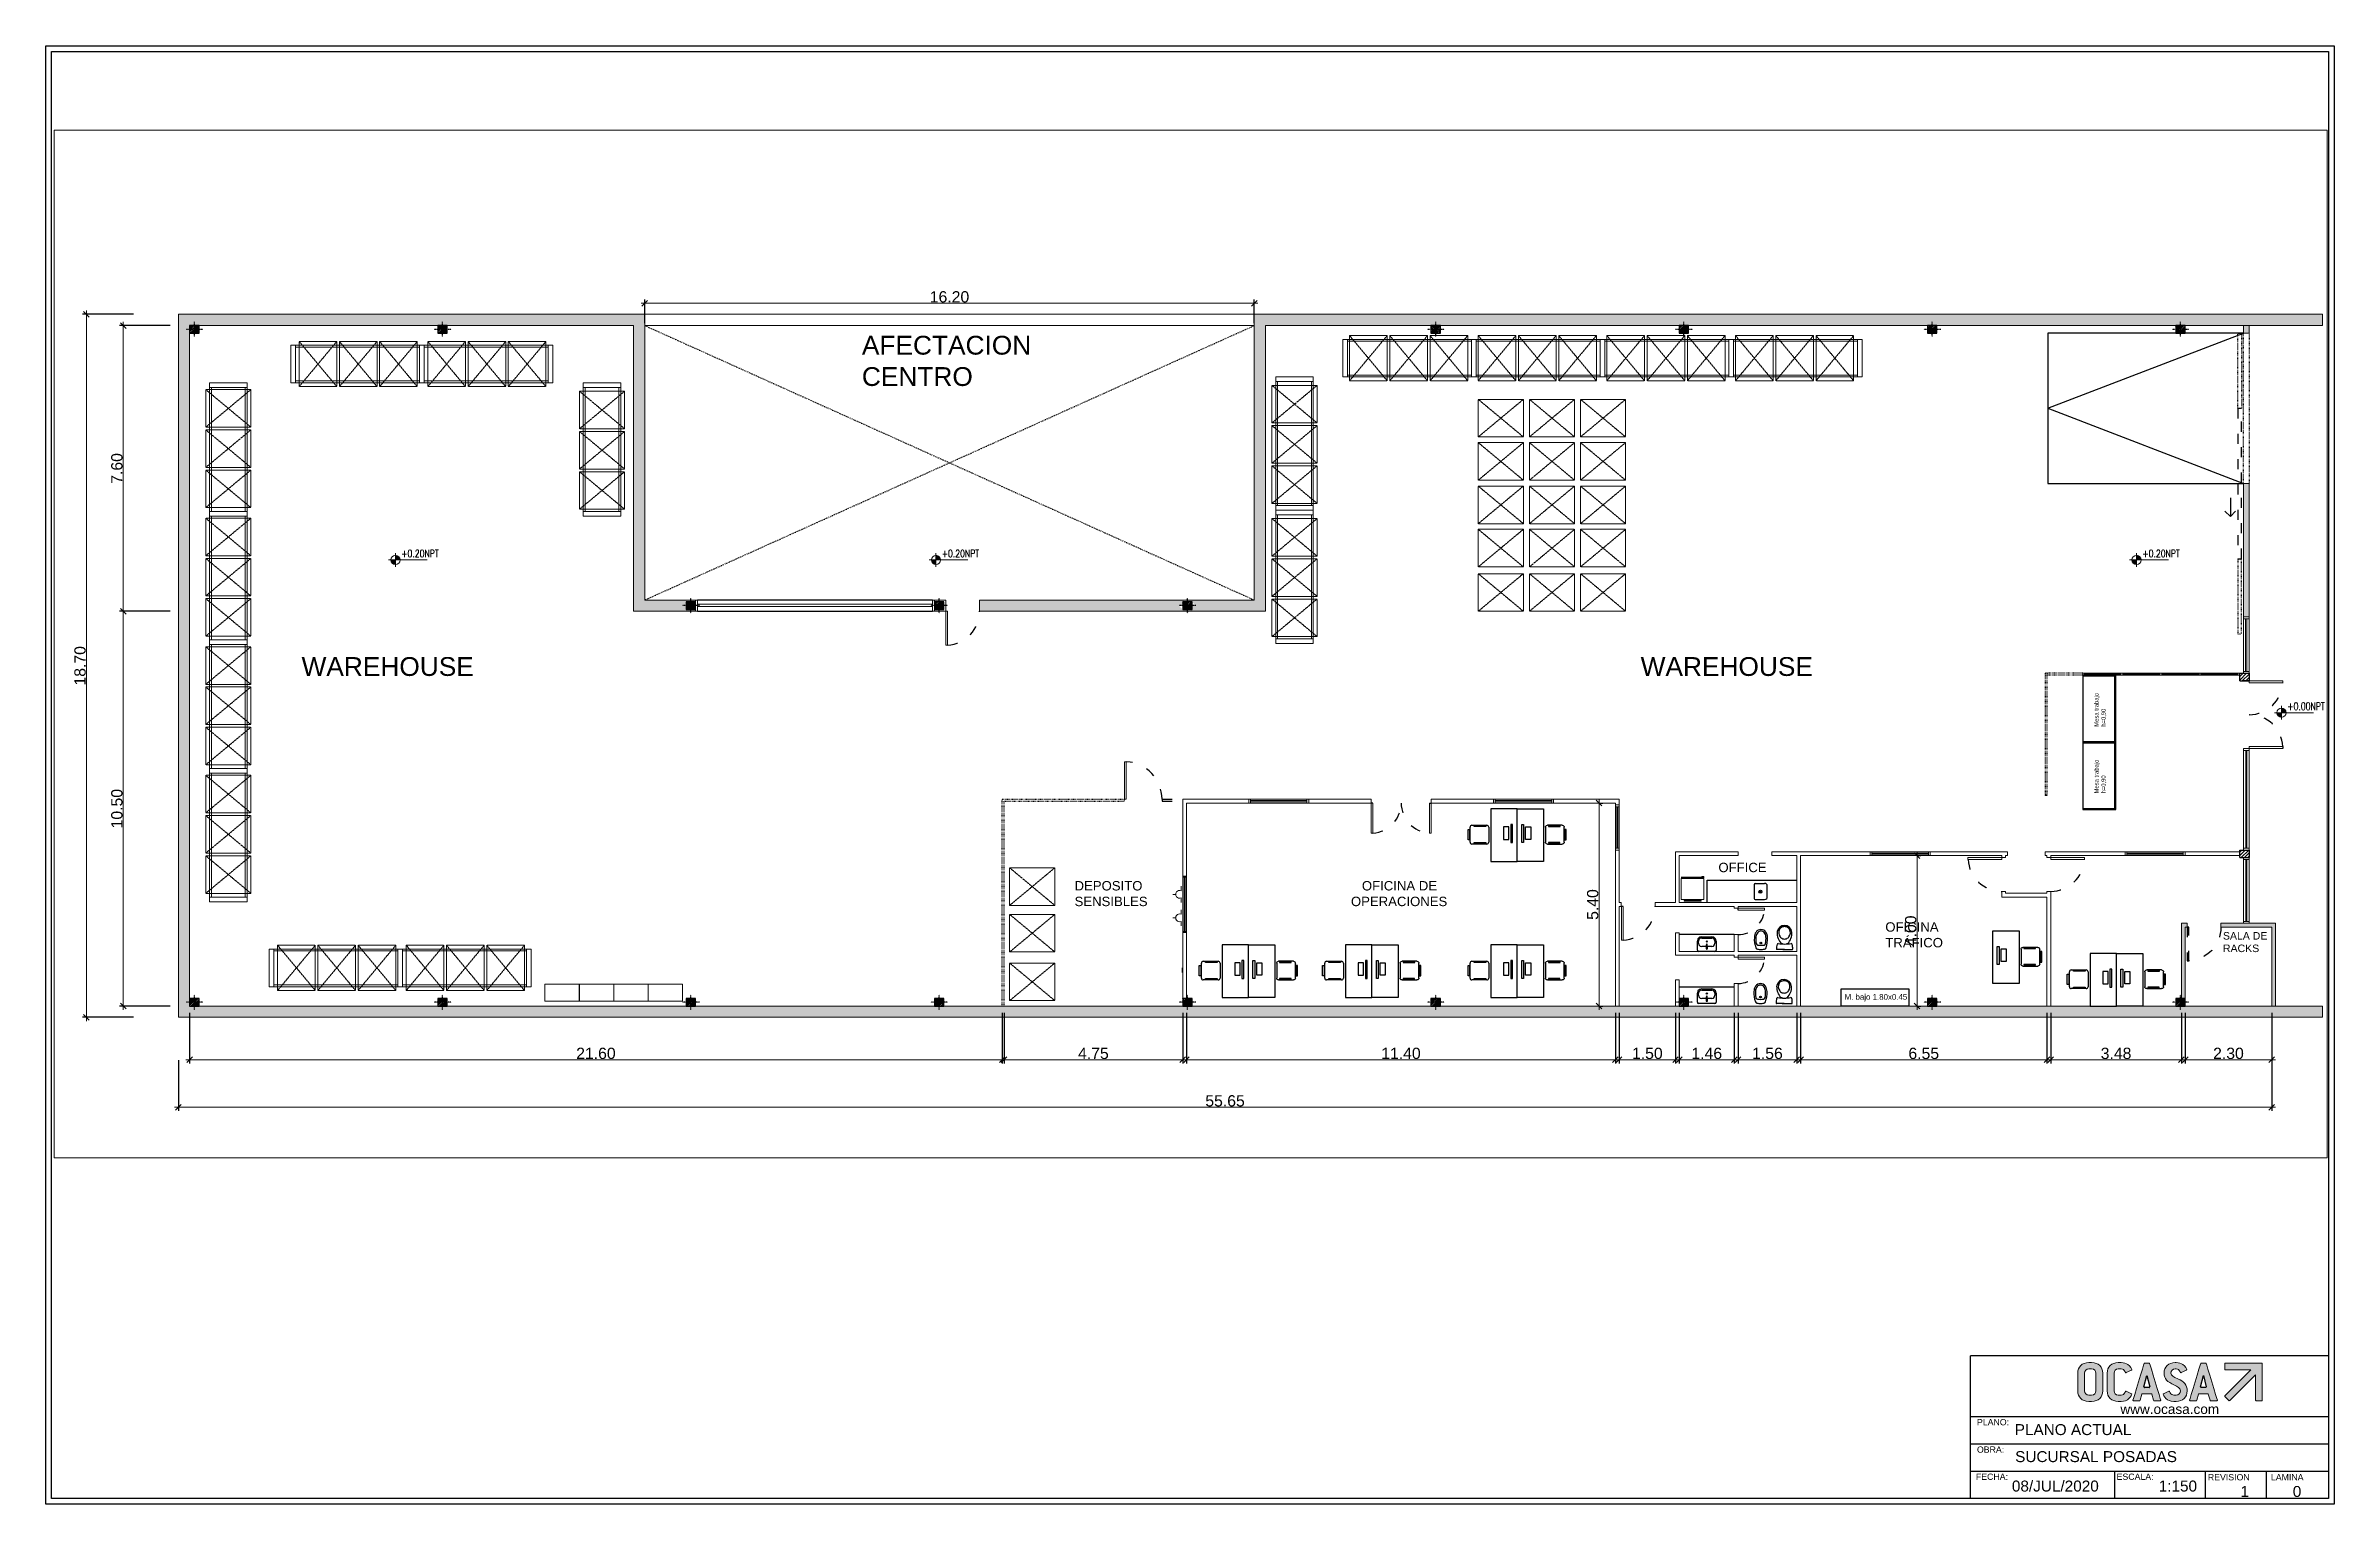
# Paper-space layout 'Actual' of a CAD drawing. Header units: millimetres. Extents: x 1 to 407, y 1 to 259.
# The model-space entities are those that its viewports show. They can reach past a viewport. Long polylines and large blocks are cut down to what shows.
import ezdxf

# ---------------------------------------------------------------- set-up
doc = ezdxf.new("R2010")
doc.units = ezdxf.units.MM
for name, pattern in [('ACAD_ISO02W100', [15, 12, -3]), ('ACAD_ISO03W100', [30, 12, -18]), ('DASHED', [0.75, 0.5, -0.25])]:
    doc.linetypes.add(name, pattern=pattern)
for name, color, linetype in [('000 - ASCENSOR', 253, 'Continuous'), ('000 - COLUMNAS', 7, 'Continuous'), ('000 - EQUIPAMIENTO', 252, 'Continuous'), ('000 - HATCH DURLOCK', 252, 'ACAD_ISO03W100'), ('000 - HATCK DURLOCK', 40, 'Continuous'), ('000 - HATCK MUROS', 252, 'ACAD_ISO03W100'), ('000 - PROYECCION', 253, 'ACAD_ISO03W100'), ('000 - PUERTAS', 252, 'ACAD_ISO03W100'), ('000 - REJAS', 3, 'ACAD_ISO03W100'), ('000 - SEÑALIZACION', 1, 'Continuous'), ('000 - TEXTO', 7, 'ACAD_ISO02W100'), ('Mobiliario', 8, 'Continuous')]:
    doc.layers.add(name, color=color, linetype=linetype)
for name, color, linetype, lineweight in [('000 - COTAS', 252, 'Continuous', 15), ('000 - DURLOCK', 30, 'Continuous', 9), ('000 - MUROS', 7, 'Continuous', 20), ('000 - NIVEL', 252, 'Continuous', 15), ('000 - RACKS', 252, 'Continuous', 0), ('000 - RACKS - ESTANTERIA LIVIANA', 252, 'Continuous', 0), ('000 - TEXTO MOBILIARIO', 252, 'Continuous', 0), ('A-CARPINTERIAS', 252, 'Continuous', 0), ('IS TOMAS NUEVA', 10, 'Continuous', 0)]:
    doc.layers.add(name, color=color, linetype=linetype, lineweight=lineweight)
doc.layers.add('000 - VIEWPORT', color=250, linetype='Continuous', lineweight=0, plot=False)
doc.styles.add('COTAS', font='arial.ttf')
doc.styles.add('DIM', font='romans.shx', dxfattribs={"width": 0.8})
doc.styles.add('OpenGostTypeA-Regular', font='OpenGostTypeA-Regular')
doc.styles.add('ROMANS', font='ROMANS.shx')
doc.styles.add('rotulo1', font='arial.ttf')
doc.styles.get("Standard").update_dxf_attribs({"font": 'arial.ttf'})
doc.dimstyles.new('COTAS-100', dxfattribs={"dimtxt": 0.5, "dimasz": 0.15, "dimexe": 0.1, "dimexo": 0.0625, "dimgap": 0.025, "dimtad": 1, "dimzin": 1, "dimdsep": 46, "dimtxsty": 'Standard', "dimblk": 'OBLIQUE', "dimcen": 0.12, "dimdle": 0.1, "dimclrd": 252, "dimclre": 252, "dimclrt": 7, "dimaunit": 1, "dimadec": 5, "dimazin": 0, "dimtfac": 1, "dimtix": 1, "dimtmove": 2, "dimatfit": 3, "dimldrblk": 'OBLIQUE', "dimfxl": 1, "dimlwd": -1, "dimarcsym": 0})

psp = doc.layouts.new('Actual')

# ---------------------------------------------------------------- texts
at = {"style": 'rotulo1'}
for s, height, p in [('www.ocasa.com ', 1.7211, (369, 16.86)), ('PLANO:', 1.111, (343.58, 14.85)), ('OBRA:', 1.111, (343.58, 9.99)), ('FECHA:', 1.111, (343.39, 5.18)), ('ESCALA:', 1.111, (368.33, 5.18)), ('REVISION', 1.111, (384.5, 5.09)), ('LAMINA', 1.111, (395.68, 5.09))]:
    psp.add_text(s, height=height, dxfattribs=at).set_placement(p)
at = {"char_height": 1.9445, "attachment_point": 1, "style": 'ROMANS'}
for s, width, insert in [('{\\fArial|b0|i0|c0|p34;PLANO ACTUAL}', 43.3328, (350.27, 15.06)), ('{\\fArial|b0|i0|c0|p34;SUCURSAL POSADAS}', 51.2142, (350.35, 10.27)), ('{\\fArial|b0|i0|c0|p34;08/JUL/2020}', 0.0276, (349.77, 5.05)), ('{\\fArial|b0|i0|c0|p34;1:150}', 0.00321, (375.79, 5.05)), ('{\\fArial|b0|i0|c0|p34;1}', 0.00321, (390.28, 4.09)), ('{\\fArial|b0|i0|c0|p34;0}', 1.9445, (399.55, 4.09))]:
    psp.add_mtext_dynamic_manual_height_columns(s, width=width, gutter_width=0.0484, heights=[0], dxfattribs=dict(at, insert=insert))

msp = doc.modelspace()

# ---------------------------------------------------------------- texts
at = {"layer": '000 - EQUIPAMIENTO', "insert": (3309.518, 1512.474), "char_height": 0.15, "attachment_point": 1, "style": 'COTAS'}
msp.add_mtext_dynamic_manual_height_columns('M. bajo 1.80x0.45', width=1.81634, gutter_width=0.75, heights=[0], dxfattribs=at)
at = {"layer": '000 - TEXTO', "attachment_point": 1}
for s, width, insert, char_height in [('AFECTACION CENTRO', 6.08761, (3283.394, 1529.985), 0.5), ('WAREHOUSE', 6.08761, (3268.498, 1521.438), 0.5), ('WAREHOUSE', 6.08761, (3304.097, 1521.438), 0.5), ('DEPOSITO\\PSENSIBLES', 6.08761, (3289.048, 1515.481), 0.25), ('   OFICINA DE \\POPERACIONES', 6.08761, (3296.395, 1515.481), 0.25), ('OFFICE', 6.08761, (3306.164, 1515.968), 0.25), ('OFICINA\\PTRÁFICO', 1.51632, (3310.601, 1514.385), 0.25), ('SALA DE RACKS', 1.2652, (3319.577, 1514.125), 0.2)]:
    msp.add_mtext_dynamic_manual_height_columns(s, width=width, gutter_width=12.5, heights=[0], dxfattribs=dict(at, insert=insert, char_height=char_height))
at = {"layer": '000 - TEXTO MOBILIARIO', "char_height": 0.1125, "width": 1.41008, "attachment_point": 1, "rotation": 90, "style": 'OpenGostTypeA-Regular'}
for insert in [(3316.157, 1519.588), (3316.157, 1517.813)]:
    msp.add_mtext('Mesa trabajo\\Ph=0,90', dxfattribs=dict(at, insert=insert))

# ---------------------------------------------------------------- blocks, each defined once
blk = doc.blocks.new('IRI-OCASA-Layout R 9$0$OCA_SILLA')
at = {"linetype": 'Continuous'}
for p, q in [((0.055, 0.05), (0.055, 0.448)), ((0.105, 0.498), (0.502, 0.498)), ((0.502, 0), (0.105, 0)), ((0.552, 0.448), (0.552, 0.05))]:
    blk.add_line(p, q, dxfattribs=at)
for points in [[(0, 0.109), (0, 0.389), (0.043, 0.389), (0.043, 0.109)], [(0.165, 0.466), (0.165, 0.488), (0.475, 0.488), (0.475, 0.466)], [(0.168, 0.021), (0.168, 0.039), (0.475, 0.039), (0.475, 0.021)]]:
    blk.add_lwpolyline(points, close=True, dxfattribs=at)
for centre, start, end in [((0.105, 0.448), 90, 180), ((0.105, 0.05), 180, 270), ((0.502, 0.448), 0, 90), ((0.502, 0.05), 270, 0)]:
    blk.add_arc(centre, 0.05, start, end, dxfattribs=at)
blk = doc.blocks.new('000 - MOBILIARIO - PUESTO TRABAJO')
at = {"layer": '000 - EQUIPAMIENTO'}
for p, q in [((-7.103, 63.069), (-7.103, 63.019)), ((-6.626, 63.069), (-7.103, 63.069)), ((-7.103, 63.019), (-6.626, 63.019)), ((-6.707, 62.968), (-7.04, 62.968)), ((-7.04, 62.968), (-7.04, 62.83)), ((-7.04, 62.83), (-6.707, 62.83)), ((-6.707, 62.83), (-6.707, 62.968)), ((-6.626, 63.019), (-6.626, 63.069))]:
    blk.add_line(p, q, dxfattribs=at)
blk.add_lwpolyline([(-6.121, 62.49), (-6.121, 63.19), (-7.521, 63.19), (-7.521, 62.49)], close=True, dxfattribs=at)
at = {"layer": '000 - EQUIPAMIENTO', "rotation": 89.99999999999989}
blk.add_blockref('IRI-OCASA-Layout R 9$0$OCA_SILLA', (-6.583, 61.884), dxfattribs=at)
blk = doc.blocks.new('000 - COLUMNA 20X25')
h = blk.add_hatch()
h.set_pattern_fill('ANSI31', color=256, scale=0.01)
h.paths.add_polyline_path([(11.904, 109.646), (12.154, 109.646), (12.154, 109.846), (11.904, 109.846)])
at = {"linetype": 'ACAD_ISO03W100', "ltscale": 0.008}
for p, q in [((12.254, 109.746), (11.804, 109.746)), ((12.029, 109.546), (12.029, 109.946))]:
    blk.add_line(p, q, dxfattribs=at)
blk.add_lwpolyline([(12.154, 109.846), (11.904, 109.846), (11.904, 109.646), (12.154, 109.646), (12.154, 109.846)])
blk = doc.blocks.new('000 - EQUIPAMIENTO - RACKS')
at = {"layer": '000 - RACKS'}
blk.add_line((3216.886, 1578.729), (3216.886, 1579.729), dxfattribs=at)
for points in [[(3213.343, 1579.729), (3213.466, 1579.729), (3213.466, 1578.729), (3213.343, 1578.729)], [(3213.466, 1579.679), (3216.763, 1579.679), (3216.763, 1579.729), (3213.466, 1579.729)], [(3216.763, 1579.729), (3216.886, 1579.729), (3216.886, 1578.729), (3216.763, 1578.729)], [(3216.763, 1579.729), (3216.886, 1579.729), (3216.886, 1578.729), (3216.763, 1578.729)], [(3216.886, 1578.729), (3216.886, 1579.729), (3216.763, 1579.729), (3216.763, 1578.729)], [(3213.466, 1578.779), (3216.763, 1578.779), (3216.763, 1578.729), (3213.466, 1578.729)]]:
    blk.add_lwpolyline(points, close=True, dxfattribs=at)
at = {"layer": '000 - RACKS', "linetype": 'DASHED'}
for points in [[(3214.566, 1578.629), (3213.566, 1578.629), (3213.566, 1579.829), (3214.566, 1579.829), (3214.566, 1578.629)], [(3214.566, 1578.629), (3213.566, 1579.829)], [(3213.566, 1578.629), (3214.566, 1579.829)], [(3215.636, 1578.629), (3214.636, 1578.629), (3214.636, 1579.829), (3215.636, 1579.829), (3215.636, 1578.629)], [(3215.636, 1578.629), (3214.636, 1579.829)], [(3214.636, 1578.629), (3215.636, 1579.829)], [(3215.706, 1578.629), (3216.706, 1578.629), (3216.706, 1579.829), (3215.706, 1579.829), (3215.706, 1578.629)], [(3215.706, 1578.629), (3216.706, 1579.829)], [(3216.706, 1578.629), (3215.706, 1579.829)]]:
    blk.add_lwpolyline(points, dxfattribs=at)
blk = doc.blocks.new('PUERTA 090')
at = {"layer": '000 - PUERTAS'}
for p, q in [((2558.714, 1733.581), (2558.714, 1733.631)), ((2558.714, 1733.631), (2559.614, 1733.631)), ((2559.614, 1733.581), (2558.714, 1733.581)), ((2559.614, 1733.631), (2559.614, 1733.581))]:
    blk.add_line(p, q, dxfattribs=at)
blk.add_arc((2559.614, 1733.581), 0.9, 90, 176.81526, dxfattribs=at)
blk = doc.blocks.new('A$C0D016993')
at = {"linetype": 'DASHED'}
for points in [[(0, 1.2), (1, 1.2), (1, 0), (0, 0), (0, 1.2)], [(0, 1.2), (1, 0)], [(1, 1.2), (0, 0)]]:
    blk.add_lwpolyline(points, dxfattribs=at)
blk = doc.blocks.new('000 - EQUIPAMIENTO - MESA TRABAJO')
at = {"layer": '000 - EQUIPAMIENTO'}
blk.add_lwpolyline([(1.279, 67.751), (-0.521, 67.751), (-0.521, 66.871), (1.279, 66.871)], close=True, dxfattribs=at)
blk.add_lwpolyline([(-0.496, 67.751), (-0.496, 66.896), (1.254, 66.896), (1.254, 67.751)], dxfattribs=at)
blk = doc.blocks.new('000 - SANITARIO - BACHA GRANDE')
at = {"layer": '000 - EQUIPAMIENTO'}
for p, q in [((1729.116, 1124.07), (1729.116, 1124.358)), ((1729.157, 1124.4), (1729.684, 1124.4)), ((1729.157, 1124.07), (1729.157, 1124.136)), ((1729.256, 1124.235), (1729.397, 1124.235)), ((1729.435, 1124.235), (1729.577, 1124.235)), ((1729.684, 1124.136), (1729.684, 1124.07)), ((1729.717, 1124.358), (1729.717, 1124.07)), ((1729.577, 1123.971), (1729.256, 1123.971)), ((1729.577, 1123.93), (1729.256, 1123.93))]:
    blk.add_line(p, q, dxfattribs=at)
for points in [[(1729.157, 1124.4), (1729.132, 1124.391), (1729.116, 1124.358)], [(1729.256, 1124.235), (1729.206, 1124.227), (1729.173, 1124.185), (1729.157, 1124.136)], [(1729.684, 1124.136), (1729.667, 1124.185), (1729.626, 1124.227), (1729.577, 1124.235)], [(1729.717, 1124.358), (1729.709, 1124.391), (1729.684, 1124.4)], [(1729.116, 1124.07), (1729.14, 1123.996), (1729.19, 1123.947), (1729.256, 1123.93)], [(1729.157, 1124.07), (1729.173, 1124.021), (1729.206, 1123.979), (1729.256, 1123.971)], [(1729.577, 1123.93), (1729.651, 1123.947), (1729.7, 1123.996), (1729.717, 1124.07)], [(1729.577, 1123.971), (1729.626, 1123.979), (1729.667, 1124.021), (1729.684, 1124.07)]]:
    blk.add_lwpolyline(points, dxfattribs=at)
blk.add_circle((1729.416, 1124.082), 0.02, dxfattribs=at)
for centre, radius, start, end in [((1729.416, 1124.271), 0.0534, 62.59999, 117.40578), ((1730.712, 1124.361), 1.321, 181.82659, 188.15305), ((1729.416, 1124.177), 0.0123, 194.52616, 345.47961), ((1728.121, 1124.361), 1.321, 351.85273, 358.17918)]:
    blk.add_arc(centre, radius, start, end, dxfattribs=at)
blk = doc.blocks.new('Inodoro')
at = {"layer": '000 - EQUIPAMIENTO'}
for p, q in [((0.267, 0.065), (0.267, 0.078)), ((0.267, 0.065), (0.267, 0.078)), ((0.42, -0.048), (0.42, 0.209)), ((0.42, -0.048), (0.42, 0.209)), ((0.42, 0.002), (0.42, -0.205)), ((0.42, 0.002), (0.42, -0.205)), ((0.268, -0.06), (0.268, -0.077)), ((0.268, -0.06), (0.268, -0.077))]:
    blk.add_line(p, q, dxfattribs=at)
for centre, radius, start, end in [((-0.02, 0), 0.197, 93.96359, 180.11951), ((-0.02, 0), 0.197, 93.96359, 180.11951), ((-0.019, 0), 0.167, 143.11652, 180.05939), ((-0.019, 0), 0.167, 143.11652, 180.05939), ((-0.065, 0.035), 0.11, 119.31024, 143.51482), ((-0.065, 0.035), 0.11, 119.31024, 143.51482), ((-0.026, -0.03), 0.186, 52.3975, 119.94379), ((-0.026, -0.03), 0.186, 52.3975, 119.94379), ((-0.019, -0.215), 0.413, 46.42738, 91.97751), ((-0.019, -0.215), 0.413, 46.42738, 91.97751), ((-0.042, -0.019), 0.188, 36.10816, 46.37879), ((-0.042, -0.019), 0.188, 36.10816, 46.37879), ((0, 0), 0.143, 0.05939, 39.92447), ((0, 0), 0.143, 0.05939, 39.92447), ((0, 0), 0.143, 320.19431, 0.05939), ((0, 0), 0.143, 320.19431, 0.05939), ((0.291, 0.177), 0.028, 101.77954, 188.28949), ((-1.027, -0.015), 1.304, 0.7738, 8.28949), ((-1.027, -0.015), 1.304, 0.7738, 8.28949), ((-1.027, 0.02), 1.304, 351.71051, 359.2262), ((-1.027, 0.02), 1.304, 351.71051, 359.2262), ((0.259, 0.078), 0.008, 0.05939, 46.42738), ((0.259, 0.078), 0.008, 0.05939, 46.42738), ((0.275, 0.065), 0.008, 180.05939, 215.49033), ((0.275, 0.065), 0.008, 180.05939, 215.49033), ((0.188, 0.002), 0.1, 29.1287, 35.49033), ((0.188, 0.002), 0.1, 29.1287, 35.49033), ((0.412, -0.407), 0.625, 90, 101.77954), ((0.412, 0.209), 0.008, 0, 90), ((-0.019, 0), 0.198, 180.05939, 259.4315), ((-0.019, 0), 0.198, 180.05939, 259.4315), ((-0.019, 0), 0.167, 180.05939, 217.00225), ((-0.019, 0), 0.167, 180.05939, 217.00225), ((-0.065, -0.035), 0.11, 216.60395, 240.80853), ((-0.065, -0.035), 0.11, 216.60395, 240.80853), ((-0.026, 0.03), 0.186, 240.17498, 307.72127), ((-0.026, 0.03), 0.186, 240.17498, 307.72127), ((-0.02, 0.023), 0.221, 260.60344, 266.47525), ((-0.02, 0.023), 0.221, 260.60344, 266.47525), ((-0.02, 0.215), 0.413, 268.14127, 313.6914), ((-0.02, 0.215), 0.413, 268.14127, 313.6914), ((-0.042, 0.019), 0.188, 313.73998, 324.01061), ((-0.042, 0.019), 0.188, 313.73998, 324.01061), ((0.291, -0.172), 0.028, 171.71051, 258.22046), ((0.291, -0.172), 0.028, 171.71051, 258.22046), ((0.26, -0.077), 0.008, 313.6914, 0.05939), ((0.26, -0.077), 0.008, 313.6914, 0.05939), ((0.276, -0.06), 0.008, 144.62844, 180.05939), ((0.276, -0.06), 0.008, 144.62844, 180.05939), ((0.188, 0.002), 0.1, 324.62844, 330.8913), ((0.188, 0.002), 0.1, 324.62844, 330.8913), ((0.412, 0.412), 0.625, 258.22046, 270), ((0.412, 0.412), 0.625, 258.22046, 270), ((0.412, -0.205), 0.008, 270, 0), ((0.412, -0.205), 0.008, 270, 0)]:
    blk.add_arc(centre, radius, start, end, dxfattribs=at)
blk = doc.blocks.new('000 - EQUIPAMIENTO - BIDE')
at = {"layer": '000 - EQUIPAMIENTO'}
blk.add_line((9.228, 64.027), (9.228, 64.027), dxfattribs=at)
for points in [[(9.361, 63.835, 0.246826), (9.491, 63.904, 0.151861), (9.536, 64.046, 0.10033), (9.496, 64.322, 0.271364), (9.454, 64.358, 0.042357), (9.361, 64.365, 0.042357), (9.269, 64.358, 0.271364), (9.226, 64.322, 0.10033), (9.187, 64.046, 0.151861), (9.231, 63.904, 0.246826)], [(9.278, 64.249, 0.318789), (9.237, 64.209, 0.069237), (9.228, 64.027, 0.151427), (9.276, 63.912, 0.20471), (9.361, 63.875, 0.20471), (9.447, 63.912, 0.151427), (9.494, 64.027, 0.069237), (9.486, 64.209, 0.318789), (9.444, 64.249, 0.037773), (9.361, 64.255, 0.037773)]]:
    blk.add_lwpolyline(points, format="xyb", close=True, dxfattribs=at)
blk.add_circle((9.361, 64.195), 0.023, dxfattribs=at)
blk = doc.blocks.new('estanteria_liviana_90x45')
for p, q in [((-0.913, 0.448), (-0.913, 0.416)), ((-0.911, 0.416), (-0.913, 0.416)), ((-0.913, 0.003), (-0.913, 0.035)), ((-0.911, 0.035), (-0.913, 0.035)), ((-0.911, 0.448), (-0.911, 0.416)), ((-0.911, 0.003), (-0.911, 0.035)), ((-0.876, 0.453), (-0.908, 0.453)), ((-0.876, 0.451), (-0.908, 0.451)), ((-0.876, 0.451), (-0.876, 0.453)), ((-0.035, 0.453), (-0.003, 0.453)), ((-0.035, 0.451), (-0.035, 0.453)), ((-0.035, 0.451), (-0.003, 0.451)), ((0, 0.448), (0, 0.416)), ((0, 0.416), (0.002, 0.416)), ((0, 0.003), (0, 0.035)), ((0, 0.035), (0.002, 0.035)), ((0.002, 0.448), (0.002, 0.416)), ((0.002, 0.003), (0.002, 0.035)), ((-0.876, 0), (-0.908, 0)), ((-0.876, -0.002), (-0.908, -0.002)), ((-0.876, 0), (-0.876, -0.002)), ((-0.035, 0), (-0.003, 0)), ((-0.035, 0), (-0.035, -0.002)), ((-0.035, -0.002), (-0.003, -0.002))]:
    blk.add_line(p, q)
blk.add_lwpolyline([(-0.913, 0), (-0.913, 0.451), (0, 0.451), (0, 0)], close=True)
for centre, radius, start, end in [((-0.908, 0.448), 0.005, 90, 180), ((-0.908, 0.003), 0.005, 180, 270), ((-0.908, 0.448), 0.003, 90, 180), ((-0.908, 0.003), 0.003, 180, 270), ((-0.003, 0.448), 0.005, 0, 90), ((-0.003, 0.448), 0.003, 0, 90), ((-0.003, 0.003), 0.003, 270, 0), ((-0.003, 0.003), 0.005, 270, 0)]:
    blk.add_arc(centre, radius, start, end)
blk = doc.blocks.new('000 - EQUIPAMIENTO - BACHA')
at = {"layer": '000 - EQUIPAMIENTO', "ltscale": 0.5}
for p, q in [((12.265, 64.832), (12.265, 64.462)), ((12.295, 64.862), (12.545, 64.862)), ((12.605, 64.832), (12.605, 64.462)), ((12.295, 64.432), (12.545, 64.432))]:
    blk.add_line(p, q, dxfattribs=at)
at = {"layer": '000 - EQUIPAMIENTO'}
for radius in [0.04, 0.02]:
    blk.add_circle((12.434, 64.642), radius, dxfattribs=at)
at = {"layer": '000 - EQUIPAMIENTO', "ltscale": 0.5}
for centre, radius, start, end in [((12.295, 64.832), 0.03, 90, 180), ((12.548, 64.794), 0.0684, 34.07499, 92.79491), ((12.295, 64.462), 0.03, 180, 270), ((12.548, 64.501), 0.0684, 267.20509, 325.92501)]:
    blk.add_arc(centre, radius, start, end, dxfattribs=at)
blk = doc.blocks.new('000 - EQUIPAMIENTO - HELADERA 060 x 060')
at = {"lineweight": 0}
for p, q in [((6025.443, 1321.332), (6025.443, 1321.932)), ((6025.459, 1321.332), (6025.459, 1321.932)), ((6025.481, 1321.932), (6025.481, 1321.332)), ((6026.037, 1321.932), (6025.481, 1321.932)), ((6026.037, 1321.332), (6026.037, 1321.932)), ((6026.063, 1321.856), (6026.081, 1321.856)), ((6026.063, 1321.408), (6026.063, 1321.856)), ((6026.063, 1321.408), (6026.081, 1321.408)), ((6026.081, 1321.408), (6026.081, 1321.856)), ((6025.428, 1321.382), (6025.443, 1321.382)), ((6025.428, 1321.332), (6025.428, 1321.382)), ((6025.428, 1321.332), (6025.443, 1321.332)), ((6025.443, 1321.332), (6025.443, 1321.382)), ((6025.443, 1321.332), (6025.459, 1321.332)), ((6026.037, 1321.332), (6025.481, 1321.332))]:
    blk.add_line(p, q, dxfattribs=at)
blk = doc.blocks.new('A$C741D6D8E')
at = {"layer": 'Mobiliario'}
for p, q in [((0.455, 1.805), (0, 1.805)), ((0, 1.8), (0, 0)), ((0.455, 0), (0.455, 1.805)), ((0, 0), (0.455, 0))]:
    blk.add_line(p, q, dxfattribs=at)
blk = doc.blocks.new('Niv-p')
at = {"color": 2}
for p, q in [((-0.00216, 0), (0, 0)), ((0, 0.00216), (0, 0)), ((0, 0), (0.00993, 0)), ((0, 0), (0, -0.00216))]:
    blk.add_line(p, q, dxfattribs=at)
at = {"color": 4, "const_width": 0.00144}
for points in [[(0, -0.00072, -0.414214), (-0.00072, 0, 0)], [(0, 0.00072, -0.414214), (0.00072, 0, 0)]]:
    blk.add_lwpolyline(points, format="xyb", dxfattribs=at)
at = {"color": 2}
blk.add_circle((0, 0), 0.00144, dxfattribs=at)
at = {"color": 3, "style": 'DIM', "width": 0.75}
blk.add_attdef('NIVEL', (0.00337, 0.00084), '', height=0.0018, dxfattribs=at)
blk = doc.blocks.new('_OBLIQUE')
at = {"color": 0, "linetype": 'ByBlock'}
blk.add_line((-0.5, -0.5), (0.5, 0.5), dxfattribs=at)
blk = doc.blocks.new('*D84')
at = {"layer": '000 - COTAS', "color": 252, "lineweight": -2, "transparency": 16777216}
for p, q in [((3305.123, 1511.978), (3305.123, 1510.628)), ((3306.585, 1511.978), (3306.585, 1510.628))]:
    blk.add_line(p, q, dxfattribs=at)
at = {"layer": '000 - COTAS', "color": 252, "transparency": 16777216}
blk.add_line((3305.023, 1510.728), (3306.685, 1510.728), dxfattribs=at)
at = {"layer": 'Defpoints', "color": 0, "transparency": 16777216}
for p in [(3305.123, 1512.157), (3306.585, 1512.157), (3306.585, 1510.728)]:
    blk.add_point(p, dxfattribs=at)
at = {"layer": '000 - COTAS', "color": 252, "transparency": 16777216, "xscale": 0.15, "yscale": 0.15, "zscale": 0.15, "rotation": 180}
blk.add_blockref('_OBLIQUE', (3305.123, 1510.728), dxfattribs=at)
at = {"layer": '000 - COTAS', "color": 252, "transparency": 16777216, "xscale": 0.15, "yscale": 0.15, "zscale": 0.15}
blk.add_blockref('_OBLIQUE', (3306.585, 1510.728), dxfattribs=at)
at = {"layer": '000 - COTAS', "color": 7, "transparency": 16777216, "insert": (3305.854, 1510.896), "char_height": 0.3, "attachment_point": 5}
blk.add_mtext('1.46', dxfattribs=at)
blk = doc.blocks.new('*D85')
at = {"layer": '000 - COTAS', "color": 252, "lineweight": -2, "transparency": 16777216}
for p, q in [((3308.348, 1511.978), (3308.348, 1510.628)), ((3314.898, 1511.978), (3314.898, 1510.628))]:
    blk.add_line(p, q, dxfattribs=at)
at = {"layer": '000 - COTAS', "color": 252, "transparency": 16777216}
blk.add_line((3308.248, 1510.728), (3314.998, 1510.728), dxfattribs=at)
at = {"layer": 'Defpoints', "color": 0, "transparency": 16777216}
for p in [(3308.348, 1512.157), (3314.898, 1512.157), (3314.898, 1510.728)]:
    blk.add_point(p, dxfattribs=at)
at = {"layer": '000 - COTAS', "color": 252, "transparency": 16777216, "xscale": 0.15, "yscale": 0.15, "zscale": 0.15, "rotation": 180}
blk.add_blockref('_OBLIQUE', (3308.348, 1510.728), dxfattribs=at)
at = {"layer": '000 - COTAS', "color": 252, "transparency": 16777216, "xscale": 0.15, "yscale": 0.15, "zscale": 0.15}
blk.add_blockref('_OBLIQUE', (3314.898, 1510.728), dxfattribs=at)
at = {"layer": '000 - COTAS', "color": 7, "transparency": 16777216, "insert": (3311.623, 1510.896), "char_height": 0.3, "attachment_point": 5}
blk.add_mtext('6.55', dxfattribs=at)
blk = doc.blocks.new('*D86')
at = {"layer": '000 - COTAS', "color": 252, "lineweight": -2, "transparency": 16777216}
for p, q in [((3292.023, 1511.978), (3292.023, 1510.628)), ((3303.425, 1511.978), (3303.425, 1510.628))]:
    blk.add_line(p, q, dxfattribs=at)
at = {"layer": '000 - COTAS', "color": 252, "transparency": 16777216}
blk.add_line((3291.923, 1510.728), (3303.525, 1510.728), dxfattribs=at)
at = {"layer": 'Defpoints', "color": 0, "transparency": 16777216}
for p in [(3292.023, 1512.157), (3303.425, 1512.157), (3303.425, 1510.728)]:
    blk.add_point(p, dxfattribs=at)
at = {"layer": '000 - COTAS', "color": 252, "transparency": 16777216, "xscale": 0.15, "yscale": 0.15, "zscale": 0.15, "rotation": 180}
blk.add_blockref('_OBLIQUE', (3292.023, 1510.728), dxfattribs=at)
at = {"layer": '000 - COTAS', "color": 252, "transparency": 16777216, "xscale": 0.15, "yscale": 0.15, "zscale": 0.15}
blk.add_blockref('_OBLIQUE', (3303.425, 1510.728), dxfattribs=at)
at = {"layer": '000 - COTAS', "color": 7, "transparency": 16777216, "insert": (3297.724, 1510.896), "char_height": 0.3, "attachment_point": 5}
blk.add_mtext('11.40', dxfattribs=at)
blk = doc.blocks.new('*D87')
at = {"layer": '000 - COTAS', "color": 252, "lineweight": -2, "transparency": 16777216}
for p, q in [((3303.525, 1511.978), (3303.525, 1510.628)), ((3305.023, 1511.978), (3305.023, 1510.628))]:
    blk.add_line(p, q, dxfattribs=at)
at = {"layer": '000 - COTAS', "color": 252, "transparency": 16777216}
blk.add_line((3303.425, 1510.728), (3305.123, 1510.728), dxfattribs=at)
at = {"layer": 'Defpoints', "color": 0, "transparency": 16777216}
for p in [(3303.525, 1512.157), (3305.023, 1512.157), (3305.023, 1510.728)]:
    blk.add_point(p, dxfattribs=at)
at = {"layer": '000 - COTAS', "color": 252, "transparency": 16777216, "xscale": 0.15, "yscale": 0.15, "zscale": 0.15, "rotation": 180}
blk.add_blockref('_OBLIQUE', (3303.525, 1510.728), dxfattribs=at)
at = {"layer": '000 - COTAS', "color": 252, "transparency": 16777216, "xscale": 0.15, "yscale": 0.15, "zscale": 0.15}
blk.add_blockref('_OBLIQUE', (3305.023, 1510.728), dxfattribs=at)
at = {"layer": '000 - COTAS', "color": 7, "transparency": 16777216, "insert": (3304.274, 1510.896), "char_height": 0.3, "attachment_point": 5}
blk.add_mtext('1.50', dxfattribs=at)
blk = doc.blocks.new('*D88')
at = {"layer": '000 - COTAS', "color": 252, "lineweight": -2, "transparency": 16777216}
for p, q in [((3306.685, 1511.978), (3306.685, 1510.628)), ((3308.248, 1511.978), (3308.248, 1510.628))]:
    blk.add_line(p, q, dxfattribs=at)
at = {"layer": '000 - COTAS', "color": 252, "transparency": 16777216}
blk.add_line((3306.585, 1510.728), (3308.348, 1510.728), dxfattribs=at)
at = {"layer": 'Defpoints', "color": 0, "transparency": 16777216}
for p in [(3306.685, 1512.157), (3308.248, 1512.157), (3308.248, 1510.728)]:
    blk.add_point(p, dxfattribs=at)
at = {"layer": '000 - COTAS', "color": 252, "transparency": 16777216, "xscale": 0.15, "yscale": 0.15, "zscale": 0.15, "rotation": 180}
blk.add_blockref('_OBLIQUE', (3306.685, 1510.728), dxfattribs=at)
at = {"layer": '000 - COTAS', "color": 252, "transparency": 16777216, "xscale": 0.15, "yscale": 0.15, "zscale": 0.15}
blk.add_blockref('_OBLIQUE', (3308.248, 1510.728), dxfattribs=at)
at = {"layer": '000 - COTAS', "color": 7, "transparency": 16777216, "insert": (3307.467, 1510.896), "char_height": 0.3, "attachment_point": 5}
blk.add_mtext('1.56', dxfattribs=at)
blk = doc.blocks.new('*D89')
at = {"layer": '000 - COTAS', "color": 252, "transparency": 16777216}
blk.add_line((3311.445, 1512.057), (3311.445, 1516.257), dxfattribs=at)
at = {"layer": '000 - COTAS', "color": 252, "lineweight": -2, "transparency": 16777216}
for p, q in [((3311.445, 1516.157), (3311.545, 1516.157)), ((3311.445, 1512.157), (3311.545, 1512.157))]:
    blk.add_line(p, q, dxfattribs=at)
at = {"layer": 'Defpoints', "color": 0, "transparency": 16777216}
for p in [(3311.445, 1516.157), (3311.445, 1516.157), (3311.445, 1512.157)]:
    blk.add_point(p, dxfattribs=at)
at = {"layer": '000 - COTAS', "color": 252, "transparency": 16777216, "xscale": 0.15, "yscale": 0.15, "zscale": 0.15}
for p, rotation in [((3311.445, 1516.157), 90), ((3311.445, 1512.157), 270)]:
    blk.add_blockref('_OBLIQUE', p, dxfattribs=dict(at, rotation=rotation))
at = {"layer": '000 - COTAS', "color": 7, "transparency": 16777216, "insert": (3311.277, 1514.157), "char_height": 0.3, "attachment_point": 5, "rotation": 90}
blk.add_mtext('4.00', dxfattribs=at)
blk = doc.blocks.new('*D90')
at = {"layer": '000 - COTAS', "color": 252, "lineweight": -2, "transparency": 16777216}
for p, q in [((3318.573, 1511.978), (3318.573, 1510.628)), ((3320.873, 1511.978), (3320.873, 1510.628))]:
    blk.add_line(p, q, dxfattribs=at)
at = {"layer": '000 - COTAS', "color": 252, "transparency": 16777216}
blk.add_line((3318.473, 1510.728), (3320.973, 1510.728), dxfattribs=at)
at = {"layer": 'Defpoints', "color": 0, "transparency": 16777216}
for p in [(3318.573, 1512.157), (3320.873, 1512.157), (3320.873, 1510.728)]:
    blk.add_point(p, dxfattribs=at)
at = {"layer": '000 - COTAS', "color": 252, "transparency": 16777216, "xscale": 0.15, "yscale": 0.15, "zscale": 0.15, "rotation": 180}
blk.add_blockref('_OBLIQUE', (3318.573, 1510.728), dxfattribs=at)
at = {"layer": '000 - COTAS', "color": 252, "transparency": 16777216, "xscale": 0.15, "yscale": 0.15, "zscale": 0.15}
blk.add_blockref('_OBLIQUE', (3320.873, 1510.728), dxfattribs=at)
at = {"layer": '000 - COTAS', "color": 7, "transparency": 16777216, "insert": (3319.723, 1510.896), "char_height": 0.3, "attachment_point": 5}
blk.add_mtext('2.30', dxfattribs=at)
blk = doc.blocks.new('*D91')
at = {"layer": '000 - COTAS', "color": 252, "lineweight": -2, "transparency": 16777216}
for p, q in [((3314.998, 1511.978), (3314.998, 1510.628)), ((3318.473, 1511.978), (3318.473, 1510.628))]:
    blk.add_line(p, q, dxfattribs=at)
at = {"layer": '000 - COTAS', "color": 252, "transparency": 16777216}
blk.add_line((3314.898, 1510.728), (3318.573, 1510.728), dxfattribs=at)
at = {"layer": 'Defpoints', "color": 0, "transparency": 16777216}
for p in [(3314.998, 1512.157), (3318.473, 1512.157), (3318.473, 1510.728)]:
    blk.add_point(p, dxfattribs=at)
at = {"layer": '000 - COTAS', "color": 252, "transparency": 16777216, "xscale": 0.15, "yscale": 0.15, "zscale": 0.15, "rotation": 180}
blk.add_blockref('_OBLIQUE', (3314.998, 1510.728), dxfattribs=at)
at = {"layer": '000 - COTAS', "color": 252, "transparency": 16777216, "xscale": 0.15, "yscale": 0.15, "zscale": 0.15}
blk.add_blockref('_OBLIQUE', (3318.473, 1510.728), dxfattribs=at)
at = {"layer": '000 - COTAS', "color": 7, "transparency": 16777216, "insert": (3316.735, 1510.896), "char_height": 0.3, "attachment_point": 5}
blk.add_mtext('3.48', dxfattribs=at)
blk = doc.blocks.new('*D92')
at = {"layer": '000 - COTAS', "color": 252, "transparency": 16777216}
blk.add_line((3302.991, 1512.057), (3302.991, 1517.657), dxfattribs=at)
at = {"layer": '000 - COTAS', "color": 252, "lineweight": -2, "transparency": 16777216}
for p, q in [((3302.991, 1517.557), (3303.091, 1517.557)), ((3302.991, 1512.157), (3303.091, 1512.157))]:
    blk.add_line(p, q, dxfattribs=at)
at = {"layer": 'Defpoints', "color": 0, "transparency": 16777216}
for p in [(3302.991, 1517.557), (3302.991, 1517.557), (3302.991, 1512.157)]:
    blk.add_point(p, dxfattribs=at)
at = {"layer": '000 - COTAS', "color": 252, "transparency": 16777216, "xscale": 0.15, "yscale": 0.15, "zscale": 0.15}
for p, rotation in [((3302.991, 1517.557), 90), ((3302.991, 1512.157), 270)]:
    blk.add_blockref('_OBLIQUE', p, dxfattribs=dict(at, rotation=rotation))
at = {"layer": '000 - COTAS', "color": 7, "transparency": 16777216, "insert": (3302.823, 1514.857), "char_height": 0.3, "attachment_point": 5, "rotation": 90}
blk.add_mtext('5.40', dxfattribs=at)
blk = doc.blocks.new('*D93')
at = {"layer": '000 - COTAS', "color": 252, "lineweight": -2, "transparency": 16777216}
for p, q in [((3265.007, 1530.257), (3263.657, 1530.257)), ((3265.007, 1522.657), (3263.657, 1522.657))]:
    blk.add_line(p, q, dxfattribs=at)
at = {"layer": '000 - COTAS', "color": 252, "transparency": 16777216}
blk.add_line((3263.757, 1522.557), (3263.757, 1530.357), dxfattribs=at)
at = {"layer": 'Defpoints', "color": 0, "transparency": 16777216}
for p in [(3263.757, 1530.257), (3277.323, 1530.257), (3277.323, 1522.657)]:
    blk.add_point(p, dxfattribs=at)
at = {"layer": '000 - COTAS', "color": 252, "transparency": 16777216, "xscale": 0.15, "yscale": 0.15, "zscale": 0.15}
for p, rotation in [((3263.757, 1530.257), 90), ((3263.757, 1522.657), 270)]:
    blk.add_blockref('_OBLIQUE', p, dxfattribs=dict(at, rotation=rotation))
at = {"layer": '000 - COTAS', "color": 7, "transparency": 16777216, "insert": (3263.589, 1526.457), "char_height": 0.3, "attachment_point": 5, "rotation": 90}
blk.add_mtext('7.60', dxfattribs=at)
blk = doc.blocks.new('*D94')
at = {"layer": '000 - COTAS', "color": 252, "transparency": 16777216}
blk.add_line((3263.757, 1522.757), (3263.757, 1512.057), dxfattribs=at)
at = {"layer": '000 - COTAS', "color": 252, "lineweight": -2, "transparency": 16777216}
for p, q in [((3265.007, 1522.657), (3263.657, 1522.657)), ((3265.007, 1512.157), (3263.657, 1512.157))]:
    blk.add_line(p, q, dxfattribs=at)
at = {"layer": 'Defpoints', "color": 0, "transparency": 16777216}
for p in [(3277.323, 1522.657), (3263.757, 1512.157), (3277.323, 1512.157)]:
    blk.add_point(p, dxfattribs=at)
at = {"layer": '000 - COTAS', "color": 252, "transparency": 16777216, "xscale": 0.15, "yscale": 0.15, "zscale": 0.15}
for p, rotation in [((3263.757, 1522.657), 90), ((3263.757, 1512.157), 270)]:
    blk.add_blockref('_OBLIQUE', p, dxfattribs=dict(at, rotation=rotation))
at = {"layer": '000 - COTAS', "color": 7, "transparency": 16777216, "insert": (3263.589, 1517.407), "char_height": 0.3, "attachment_point": 5, "rotation": 90}
blk.add_mtext('10.50', dxfattribs=at)
blk = doc.blocks.new('*D95')
at = {"layer": '000 - COTAS', "color": 252, "lineweight": -2, "transparency": 16777216}
for p, q in [((3264.028, 1530.557), (3262.678, 1530.557)), ((3264.028, 1511.857), (3262.678, 1511.857))]:
    blk.add_line(p, q, dxfattribs=at)
at = {"layer": '000 - COTAS', "color": 252, "transparency": 16777216}
blk.add_line((3262.778, 1511.757), (3262.778, 1530.657), dxfattribs=at)
at = {"layer": 'Defpoints', "color": 0, "transparency": 16777216}
for p in [(3262.778, 1530.557), (3265.223, 1530.557), (3265.223, 1511.857)]:
    blk.add_point(p, dxfattribs=at)
at = {"layer": '000 - COTAS', "color": 252, "transparency": 16777216, "xscale": 0.15, "yscale": 0.15, "zscale": 0.15}
for p, rotation in [((3262.778, 1530.557), 90), ((3262.778, 1511.857), 270)]:
    blk.add_blockref('_OBLIQUE', p, dxfattribs=dict(at, rotation=rotation))
at = {"layer": '000 - COTAS', "color": 7, "transparency": 16777216, "insert": (3262.609, 1521.207), "char_height": 0.3, "attachment_point": 5, "rotation": 90}
blk.add_mtext('18.70', dxfattribs=at)
blk = doc.blocks.new('*D96')
at = {"layer": '000 - COTAS', "color": 252, "transparency": 16777216}
blk.add_line((3277.523, 1530.852), (3293.923, 1530.852), dxfattribs=at)
at = {"layer": '000 - COTAS', "color": 252, "lineweight": -2, "transparency": 16777216}
for p, q in [((3277.623, 1530.32), (3277.623, 1530.952)), ((3293.823, 1530.32), (3293.823, 1530.952))]:
    blk.add_line(p, q, dxfattribs=at)
at = {"layer": 'Defpoints', "color": 0, "transparency": 16777216}
for p in [(3293.823, 1530.852), (3277.623, 1530.257), (3293.823, 1530.257)]:
    blk.add_point(p, dxfattribs=at)
at = {"layer": '000 - COTAS', "color": 252, "transparency": 16777216, "xscale": 0.15, "yscale": 0.15, "zscale": 0.15, "rotation": 180}
blk.add_blockref('_OBLIQUE', (3277.623, 1530.852), dxfattribs=at)
at = {"layer": '000 - COTAS', "color": 252, "transparency": 16777216, "xscale": 0.15, "yscale": 0.15, "zscale": 0.15}
blk.add_blockref('_OBLIQUE', (3293.823, 1530.852), dxfattribs=at)
at = {"layer": '000 - COTAS', "color": 7, "transparency": 16777216, "insert": (3285.723, 1531.02), "char_height": 0.3, "attachment_point": 5}
blk.add_mtext('16.20', dxfattribs=at)
blk = doc.blocks.new('*D83')
at = {"layer": '000 - COTAS', "color": 252, "lineweight": -2, "transparency": 16777216}
for p, q in [((3265.223, 1510.715), (3265.223, 1509.365)), ((3320.873, 1510.715), (3320.873, 1509.365))]:
    blk.add_line(p, q, dxfattribs=at)
at = {"layer": '000 - COTAS', "color": 252, "transparency": 16777216}
blk.add_line((3265.123, 1509.465), (3320.973, 1509.465), dxfattribs=at)
at = {"layer": 'Defpoints', "color": 0, "transparency": 16777216}
for p in [(3265.223, 1511.857), (3320.873, 1511.857), (3320.873, 1509.465)]:
    blk.add_point(p, dxfattribs=at)
at = {"layer": '000 - COTAS', "color": 252, "transparency": 16777216, "xscale": 0.15, "yscale": 0.15, "zscale": 0.15, "rotation": 180}
blk.add_blockref('_OBLIQUE', (3265.223, 1509.465), dxfattribs=at)
at = {"layer": '000 - COTAS', "color": 252, "transparency": 16777216, "xscale": 0.15, "yscale": 0.15, "zscale": 0.15}
blk.add_blockref('_OBLIQUE', (3320.873, 1509.465), dxfattribs=at)
at = {"layer": '000 - COTAS', "color": 7, "transparency": 16777216, "insert": (3293.048, 1509.633), "char_height": 0.3, "attachment_point": 5}
blk.add_mtext('55.65', dxfattribs=at)
blk = doc.blocks.new('*D97')
at = {"layer": '000 - COTAS', "color": 252, "lineweight": -2, "transparency": 16777216}
for p, q in [((3287.173, 1511.978), (3287.173, 1510.628)), ((3291.923, 1511.978), (3291.923, 1510.628))]:
    blk.add_line(p, q, dxfattribs=at)
at = {"layer": '000 - COTAS', "color": 252, "transparency": 16777216}
blk.add_line((3292.023, 1510.728), (3287.073, 1510.728), dxfattribs=at)
at = {"layer": 'Defpoints', "color": 0, "transparency": 16777216}
for p in [(3287.173, 1512.157), (3291.923, 1512.157), (3287.173, 1510.728)]:
    blk.add_point(p, dxfattribs=at)
at = {"layer": '000 - COTAS', "color": 252, "transparency": 16777216, "xscale": 0.15, "yscale": 0.15, "zscale": 0.15, "rotation": 180}
blk.add_blockref('_OBLIQUE', (3287.173, 1510.728), dxfattribs=at)
at = {"layer": '000 - COTAS', "color": 252, "transparency": 16777216, "xscale": 0.15, "yscale": 0.15, "zscale": 0.15}
blk.add_blockref('_OBLIQUE', (3291.923, 1510.728), dxfattribs=at)
at = {"layer": '000 - COTAS', "color": 7, "transparency": 16777216, "insert": (3289.548, 1510.896), "char_height": 0.3, "attachment_point": 5}
blk.add_mtext('4.75', dxfattribs=at)
blk = doc.blocks.new('*D98')
at = {"layer": '000 - COTAS', "color": 252, "lineweight": -2, "transparency": 16777216}
for p, q in [((3265.523, 1511.978), (3265.523, 1510.628)), ((3287.123, 1511.978), (3287.123, 1510.628))]:
    blk.add_line(p, q, dxfattribs=at)
at = {"layer": '000 - COTAS', "color": 252, "transparency": 16777216}
blk.add_line((3265.423, 1510.728), (3287.223, 1510.728), dxfattribs=at)
at = {"layer": 'Defpoints', "color": 0, "transparency": 16777216}
for p in [(3265.523, 1512.157), (3287.123, 1512.157), (3287.123, 1510.728)]:
    blk.add_point(p, dxfattribs=at)
at = {"layer": '000 - COTAS', "color": 252, "transparency": 16777216, "xscale": 0.15, "yscale": 0.15, "zscale": 0.15, "rotation": 180}
blk.add_blockref('_OBLIQUE', (3265.523, 1510.728), dxfattribs=at)
at = {"layer": '000 - COTAS', "color": 252, "transparency": 16777216, "xscale": 0.15, "yscale": 0.15, "zscale": 0.15}
blk.add_blockref('_OBLIQUE', (3287.123, 1510.728), dxfattribs=at)
at = {"layer": '000 - COTAS', "color": 7, "transparency": 16777216, "insert": (3276.323, 1510.896), "char_height": 0.3, "attachment_point": 5}
blk.add_mtext('21.60', dxfattribs=at)

# ---------------------------------------------------------------- dimensions: what is measured, and where the dimension line sits
at = {"layer": '000 - COTAS'}
for base, p1, p2, picture, middle in [((3293.823, 1530.852), (3277.623, 1530.257), (3293.823, 1530.257), '*D96', (3285.723, 1531.02)), ((3320.873, 1509.465), (3265.223, 1511.857), (3320.873, 1511.857), '*D83', (3293.048, 1509.633)), ((3287.123, 1510.728), (3265.523, 1512.157), (3287.123, 1512.157), '*D98', (3276.323, 1510.896)), ((3287.173, 1510.728), (3291.923, 1512.157), (3287.173, 1512.157), '*D97', (3289.548, 1510.896)), ((3303.425, 1510.728), (3292.023, 1512.157), (3303.425, 1512.157), '*D86', (3297.724, 1510.896)), ((3305.023, 1510.728), (3303.525, 1512.157), (3305.023, 1512.157), '*D87', (3304.274, 1510.896)), ((3306.585, 1510.728), (3305.123, 1512.157), (3306.585, 1512.157), '*D84', (3305.854, 1510.896)), ((3308.248, 1510.728), (3306.685, 1512.157), (3308.248, 1512.157), '*D88', (3307.467, 1510.896)), ((3314.898, 1510.728), (3308.348, 1512.157), (3314.898, 1512.157), '*D85', (3311.623, 1510.896)), ((3318.472878261, 1510.728210869), (3314.997878261, 1512.157135681), (3318.472878261, 1512.157135681), '*D91', (3316.735378261, 1510.896485085)), ((3320.873, 1510.728), (3318.573, 1512.157), (3320.873, 1512.157), '*D90', (3319.723, 1510.896))]:
    dim = msp.add_linear_dim(base=base, p1=p1, p2=p2, dimstyle='COTAS-100', override={"dimtxt": 0.3, "dimgap": 0.015}, dxfattribs=at)
    dim.commit()
    dim.dimension.update_dxf_attribs({"geometry": picture, "text_midpoint": middle})
for base, p1, p2, picture, middle in [((3262.778, 1530.557), (3265.223, 1511.857), (3265.223, 1530.557), '*D95', (3262.609, 1521.207)), ((3263.757, 1530.257), (3277.323, 1522.657), (3277.323, 1530.257), '*D93', (3263.589, 1526.457)), ((3263.757, 1512.157), (3277.323, 1522.657), (3277.323, 1512.157), '*D94', (3263.589, 1517.407)), ((3302.991, 1517.557), (3302.991, 1512.157), (3302.991, 1517.557), '*D92', (3302.823, 1514.857)), ((3311.445, 1516.157), (3311.445, 1512.157), (3311.445, 1516.157), '*D89', (3311.277, 1514.157))]:
    dim = msp.add_linear_dim(base=base, p1=p1, p2=p2, angle=90, dimstyle='COTAS-100', override={"dimtxt": 0.3, "dimgap": 0.015}, dxfattribs=at)
    dim.commit()
    dim.dimension.update_dxf_attribs({"geometry": picture, "text_midpoint": middle})

# ---------------------------------------------------------------- hatches: boundary and pattern name
at = {"layer": '000 - COLUMNAS', "transparency": 33554687}
h = msp.add_hatch(dxfattribs=at)
h.set_pattern_fill('ANSI31', color=256, scale=0.02)
h.set_pattern_definition([(45, (0, -30.80209), (-0.0449012806, 0.0449012806), [])])
h.paths.add_polyline_path([(3320.273, 1521.007), (3320.023, 1521.007), (3320.023, 1520.807), (3320.273, 1520.807)])
h.paths.add_polyline_path([(3320.273, 1516.307), (3320.023, 1516.307), (3320.023, 1516.107), (3320.273, 1516.107)])
at = {"layer": '000 - HATCK MUROS', "transparency": 33554687}
h = msp.add_hatch(color=256, dxfattribs=at)
h.dxf.hatch_style = 1
h.paths.add_polyline_path([(3265.523, 1512.157), (3265.523, 1530.257), (3277.323, 1530.257), (3277.323, 1522.657), (3278.973, 1522.657), (3278.973, 1522.957), (3277.623, 1522.957), (3277.623, 1530.557), (3265.223, 1530.557), (3265.223, 1511.857), (3322.223, 1511.857), (3322.223, 1512.157)])
h = msp.add_hatch(color=256, dxfattribs=at)
h.dxf.hatch_style = 1
h.paths.add_polyline_path([(3322.223, 1530.257), (3322.223, 1530.557), (3293.823, 1530.557), (3293.823, 1522.957), (3286.523, 1522.957), (3286.523, 1522.657), (3294.123, 1522.657), (3294.123, 1530.257)])
h.paths.add_polyline_path([(3292.173, 1522.707), (3292.048, 1522.607), (3292.048, 1522.707), (3291.923, 1522.707), (3291.823, 1522.807), (3291.923, 1522.807), (3291.923, 1522.907), (3292.048, 1523.007), (3292.048, 1522.907), (3292.173, 1522.907), (3292.273, 1522.807), (3292.173, 1522.807)], flags=17)
h = msp.add_hatch(color=256, dxfattribs=at)
h.dxf.hatch_style = 1
h.paths.add_polyline_path([(3320.123, 1526.057), (3320.123, 1522.507), (3320.273, 1522.507), (3320.273, 1526.057)])
h.paths.add_polyline_path([(3320.123, 1530.257), (3320.123, 1530.057), (3320.273, 1530.057), (3320.273, 1530.257)])
h = msp.add_hatch(color=256, dxfattribs=at)
h.dxf.hatch_style = 1
h.paths.add_polyline_path([(3320.273, 1514.357), (3320.123, 1514.357), (3319.523, 1514.357), (3319.523, 1514.257), (3320.873, 1514.257), (3320.873, 1512.157), (3320.973, 1512.157), (3320.973, 1514.357)])
h.paths.add_polyline_path([(3318.473, 1514.357), (3318.473, 1512.357), (3318.573, 1512.357), (3318.573, 1514.257), (3318.623, 1514.257), (3318.623, 1514.357)])

# ---------------------------------------------------------------- linework, layer by layer
at = {"layer": '000 - ASCENSOR'}
for p, q in [((3320.123, 1530.057), (3314.923, 1530.057)), ((3314.923, 1530.057), (3314.923, 1526.057)), ((3314.923, 1528.057), (3320.123, 1530.057)), ((3314.923, 1528.057), (3320.123, 1526.057)), ((3314.923, 1526.057), (3320.123, 1526.057))]:
    msp.add_line(p, q, dxfattribs=at)
at = {"layer": '000 - COLUMNAS'}
for p, q in [((3320.023, 1520.807), (3320.023, 1521.007)), ((3320.023, 1521.007), (3320.273, 1521.007)), ((3320.273, 1521.007), (3320.273, 1520.807)), ((3320.023, 1520.807), (3320.273, 1520.807)), ((3320.273, 1520.807), (3320.123, 1520.807)), ((3320.023, 1516.307), (3320.273, 1516.307)), ((3320.023, 1516.107), (3320.023, 1516.307)), ((3320.023, 1516.107), (3320.273, 1516.107)), ((3320.273, 1516.307), (3320.273, 1516.107))]:
    msp.add_line(p, q, dxfattribs=at)
at = {"layer": '000 - DURLOCK'}
for p, q in [((3293.676, 1517.657), (3293.676, 1517.557)), ((3295.276, 1517.557), (3295.276, 1517.657)), ((3296.929, 1517.657), (3296.929, 1517.557)), ((3298.529, 1517.557), (3298.529, 1517.657)), ((3300.182, 1517.657), (3300.182, 1517.557)), ((3303.525, 1517.657), (3301.782, 1517.657)), ((3301.782, 1517.557), (3301.782, 1517.657)), ((3301.782, 1517.557), (3303.425, 1517.557)), ((3303.425, 1517.507), (3303.525, 1517.507)), ((3303.425, 1516.307), (3303.525, 1516.307)), ((3305.023, 1514.907), (3305.023, 1516.257)), ((3305.023, 1516.257), (3306.685, 1516.257)), ((3305.123, 1514.907), (3305.123, 1516.157)), ((3305.123, 1516.157), (3306.685, 1516.157)), ((3306.685, 1516.157), (3306.685, 1516.257)), ((3307.585, 1516.257), (3308.348, 1516.257)), ((3307.585, 1516.157), (3307.585, 1516.257)), ((3307.585, 1516.157), (3308.248, 1516.157)), ((3308.248, 1514.907), (3308.248, 1516.157)), ((3308.348, 1516.257), (3310.195, 1516.257)), ((3308.348, 1512.157), (3308.348, 1516.157)), ((3310.195, 1516.157), (3308.348, 1516.157)), ((3310.195, 1516.257), (3310.195, 1516.157)), ((3311.795, 1516.157), (3311.795, 1516.257)), ((3311.795, 1516.257), (3313.848, 1516.257)), ((3311.795, 1516.157), (3313.698, 1516.157)), ((3313.698, 1516.107), (3313.698, 1516.157)), ((3313.798, 1516.107), (3313.698, 1516.107)), ((3313.798, 1516.157), (3313.848, 1516.157)), ((3313.798, 1516.157), (3313.798, 1516.107)), ((3313.848, 1516.157), (3313.848, 1516.257)), ((3314.848, 1516.257), (3317.023, 1516.257)), ((3314.848, 1516.157), (3314.848, 1516.257)), ((3314.848, 1516.157), (3314.898, 1516.157)), ((3314.898, 1516.157), (3314.898, 1516.107)), ((3314.898, 1516.107), (3314.998, 1516.107)), ((3314.998, 1516.157), (3317.023, 1516.157)), ((3314.998, 1516.107), (3314.998, 1516.157)), ((3316.973, 1516.257), (3316.973, 1516.157)), ((3318.523, 1516.257), (3320.023, 1516.257)), ((3318.523, 1516.157), (3320.023, 1516.157)), ((3318.573, 1516.157), (3318.573, 1516.257)), ((3291.923, 1515.612), (3292.023, 1515.612)), ((3303.525, 1514.907), (3303.575, 1514.907)), ((3303.575, 1514.907), (3303.575, 1514.807)), ((3304.485, 1514.907), (3305.023, 1514.907)), ((3304.485, 1514.807), (3304.485, 1514.907)), ((3305.123, 1514.907), (3308.248, 1514.907)), ((3313.698, 1515.057), (3313.698, 1515.207)), ((3313.698, 1515.207), (3313.798, 1515.207)), ((3314.898, 1515.057), (3313.698, 1515.057)), ((3313.798, 1515.207), (3313.798, 1515.157)), ((3314.898, 1515.157), (3313.798, 1515.157)), ((3314.998, 1515.207), (3314.898, 1515.207)), ((3314.898, 1515.207), (3314.898, 1515.157)), ((3314.898, 1515.057), (3314.898, 1512.157)), ((3314.998, 1515.207), (3314.998, 1512.157)), ((3303.575, 1514.807), (3303.525, 1514.807)), ((3304.485, 1514.807), (3305.023, 1514.807)), ((3305.023, 1514.807), (3306.585, 1514.807)), ((3306.585, 1514.757), (3306.585, 1514.807)), ((3306.585, 1514.757), (3306.685, 1514.757)), ((3306.685, 1514.807), (3308.248, 1514.807)), ((3306.685, 1514.757), (3306.685, 1514.807)), ((3308.248, 1513.607), (3308.248, 1514.807)), ((3291.923, 1514.112), (3292.023, 1514.112)), ((3305.023, 1513.507), (3305.023, 1514.107)), ((3305.023, 1514.107), (3305.123, 1514.107)), ((3305.123, 1513.607), (3305.123, 1514.107)), ((3306.585, 1513.607), (3306.585, 1514.057)), ((3306.585, 1514.057), (3306.685, 1514.057)), ((3306.685, 1513.607), (3306.685, 1514.057)), ((3305.023, 1513.507), (3306.585, 1513.507)), ((3305.123, 1513.607), (3306.585, 1513.607)), ((3306.585, 1513.457), (3306.585, 1513.507)), ((3306.585, 1513.457), (3306.685, 1513.457)), ((3306.685, 1513.607), (3308.248, 1513.607)), ((3306.685, 1513.507), (3308.248, 1513.507)), ((3306.685, 1513.457), (3306.685, 1513.507)), ((3308.248, 1512.157), (3308.248, 1513.507)), ((3305.023, 1512.157), (3305.023, 1512.857)), ((3305.023, 1512.857), (3305.123, 1512.857)), ((3305.123, 1512.157), (3305.123, 1512.857)), ((3306.585, 1512.157), (3306.585, 1512.757)), ((3306.585, 1512.757), (3306.685, 1512.757)), ((3306.685, 1512.157), (3306.685, 1512.757))]:
    msp.add_line(p, q, dxfattribs=at)
for points in [[(3291.923, 1515.612), (3291.923, 1517.657), (3293.726, 1517.657)], [(3292.023, 1515.612), (3292.023, 1517.557), (3293.726, 1517.557)], [(3295.276, 1517.657), (3296.929, 1517.657)], [(3295.276, 1517.557), (3296.929, 1517.557)], [(3298.529, 1517.657), (3300.232, 1517.657)], [(3298.529, 1517.557), (3300.232, 1517.557)], [(3303.425, 1517.557), (3303.425, 1517.507)], [(3303.525, 1517.657), (3303.525, 1517.507)], [(3303.425, 1516.307), (3303.425, 1512.157)], [(3303.525, 1516.307), (3303.525, 1514.907)], [(3303.525, 1514.807), (3303.525, 1512.157)], [(3291.923, 1512.157), (3291.923, 1514.112)], [(3292.023, 1512.157), (3292.023, 1514.112)]]:
    msp.add_lwpolyline(points, dxfattribs=at)
at = {"layer": '000 - EQUIPAMIENTO'}
for p, q in [((3305.862, 1514.907), (3305.862, 1515.507)), ((3305.862, 1515.507), (3308.248, 1515.507)), ((3306.586, 1514.057), (3305.123, 1514.057)), ((3306.585, 1512.657), (3305.123, 1512.657))]:
    msp.add_line(p, q, dxfattribs=at)
at = {"layer": '000 - HATCH DURLOCK', "linetype": 'ByBlock'}
for p, q in [((3285.273, 1522.957), (3279.023, 1522.957)), ((3279.023, 1522.657), (3285.273, 1522.657))]:
    msp.add_line(p, q, dxfattribs=at)
at = {"layer": '000 - MUROS'}
for p, q in [((3277.623, 1530.557), (3293.823, 1530.557)), ((3277.623, 1530.257), (3293.823, 1530.257)), ((3320.123, 1530.257), (3320.123, 1530.057)), ((3320.123, 1530.057), (3320.273, 1530.057)), ((3320.273, 1530.057), (3320.273, 1530.257)), ((3320.123, 1526.057), (3320.123, 1522.507)), ((3320.123, 1526.057), (3320.273, 1526.057)), ((3320.273, 1526.057), (3320.273, 1522.507)), ((3285.623, 1522.957), (3285.623, 1522.657)), ((3286.523, 1522.957), (3286.523, 1522.657)), ((3318.473, 1514.357), (3318.623, 1514.357)), ((3318.473, 1512.357), (3318.473, 1514.357)), ((3318.573, 1514.257), (3318.623, 1514.257)), ((3318.573, 1512.357), (3318.573, 1514.257)), ((3318.573, 1514.257), (3318.623, 1514.257)), ((3318.623, 1514.257), (3318.623, 1514.357)), ((3319.523, 1514.357), (3320.123, 1514.357)), ((3319.523, 1514.357), (3319.523, 1514.257)), ((3319.523, 1514.257), (3320.873, 1514.257)), ((3320.273, 1514.357), (3320.123, 1514.357)), ((3320.273, 1514.357), (3320.973, 1514.357)), ((3320.873, 1512.157), (3320.873, 1514.257)), ((3320.973, 1512.157), (3320.973, 1514.357))]:
    msp.add_line(p, q, dxfattribs=at)
for points in [[(3265.223, 1511.857), (3265.223, 1530.557), (3277.623, 1530.557), (3277.623, 1522.957), (3278.973, 1522.957)], [(3322.223, 1512.157), (3265.523, 1512.157), (3265.523, 1530.257), (3277.323, 1530.257), (3277.323, 1522.657), (3278.973, 1522.657)], [(3286.523, 1522.957), (3293.823, 1522.957), (3293.823, 1530.557), (3322.223, 1530.557), (3322.223, 1530.257)], [(3286.523, 1522.657), (3294.123, 1522.657), (3294.123, 1530.257), (3322.223, 1530.257)], [(3285.323, 1522.957), (3285.623, 1522.957)], [(3285.323, 1522.657), (3285.623, 1522.657)], [(3322.223, 1512.157), (3322.223, 1511.857), (3265.223, 1511.857)]]:
    msp.add_lwpolyline(points, dxfattribs=at)
at = {"layer": '000 - PROYECCION', "ltscale": 0.05}
for p, q in [((3277.623, 1522.957), (3293.823, 1530.257)), ((3277.623, 1530.257), (3293.823, 1522.957)), ((3319.973, 1528.057), (3319.973, 1530.057)), ((3320.073, 1530.057), (3320.073, 1528.057)), ((3320.123, 1526.057), (3320.123, 1530.057)), ((3320.273, 1530.057), (3320.273, 1526.057)), ((3319.973, 1524.057), (3319.973, 1522.057)), ((3320.073, 1522.057), (3320.073, 1524.057)), ((3319.973, 1522.057), (3320.073, 1522.057))]:
    msp.add_line(p, q, dxfattribs=at)
at = {"layer": '000 - PROYECCION'}
msp.add_line((3319.973, 1530.057), (3320.073, 1530.057), dxfattribs=at)
at = {"layer": '000 - PUERTAS'}
for p, q in [((3319.973, 1528.057), (3320.073, 1528.057)), ((3319.973, 1528.057), (3319.973, 1524.057)), ((3320.073, 1524.057), (3320.073, 1528.057)), ((3319.973, 1524.057), (3320.073, 1524.057)), ((3321.173, 1519.057), (3321.173, 1519.007)), ((3296.979, 1517.557), (3296.929, 1517.557)), ((3298.479, 1517.557), (3298.529, 1517.557)), ((3303.635, 1514.807), (3303.585, 1514.807)), ((3306.685, 1514.707), (3306.685, 1514.757))]:
    msp.add_line(p, q, dxfattribs=at)
for centre, radius, start, end in [((3285.623, 1522.657), 0.9, 273.18474, 0), ((3320.273, 1520.807), 0.9, 270, 356.81526), ((3320.273, 1519.007), 0.9, 3.18474, 90), ((3290.373, 1517.657), 1, 0, 87.13402), ((3296.929, 1517.557), 0.8, 273.58332, 0), ((3298.529, 1517.557), 0.8, 180, 266.41668), ((3313.698, 1516.107), 0.9, 183.18474, 270), ((3314.998, 1516.107), 0.9, 270, 356.81526), ((3303.585, 1514.807), 0.9, 273.18474, 0), ((3306.685, 1514.757), 0.7, 270, 355.90396), ((3306.685, 1513.457), 0.7, 270, 355.90396)]:
    msp.add_arc(centre, radius, start, end, dxfattribs=at)
at = {"layer": '000 - REJAS', "ltscale": 0.05}
for p, q in [((3314.848, 1521.007), (3314.848, 1517.757)), ((3315.848, 1521.007), (3314.848, 1521.007)), ((3315.848, 1520.957), (3314.848, 1520.957)), ((3314.898, 1521.007), (3314.898, 1517.757)), ((3290.373, 1517.607), (3290.373, 1517.657))]:
    msp.add_line(p, q, dxfattribs=at)
at = {"layer": '000 - REJAS'}
for p, q in [((3291.373, 1517.657), (3291.373, 1517.607)), ((3291.373, 1517.657), (3291.923, 1517.657)), ((3291.373, 1517.607), (3291.923, 1517.607)), ((3314.898, 1517.757), (3314.848, 1517.757))]:
    msp.add_line(p, q, dxfattribs=at)
at = {"layer": '000 - REJAS', "ltscale": 0.05}
for points in [[(3287.123, 1512.157), (3287.123, 1517.657), (3290.373, 1517.657)], [(3287.173, 1512.157), (3287.173, 1517.607), (3290.373, 1517.607)]]:
    msp.add_lwpolyline(points, dxfattribs=at)
at = {"layer": '000 - SEÑALIZACION'}
for p, q in [((3319.773, 1525.178), (3319.631, 1525.319)), ((3319.773, 1525.678), (3319.773, 1525.178)), ((3319.773, 1525.178), (3319.914, 1525.319))]:
    msp.add_line(p, q, dxfattribs=at)
at = {"layer": 'A-CARPINTERIAS', "color": 2}
for p, q in [((3278.973, 1522.957), (3278.973, 1522.657)), ((3278.973, 1522.957), (3279.023, 1522.957)), ((3279.023, 1522.957), (3279.023, 1522.657)), ((3279.023, 1522.843), (3285.273, 1522.843)), ((3279.023, 1522.783), (3285.273, 1522.783)), ((3285.273, 1522.957), (3285.273, 1522.657)), ((3285.273, 1522.957), (3285.323, 1522.957)), ((3285.323, 1522.957), (3285.323, 1522.657)), ((3278.973, 1522.657), (3279.023, 1522.657)), ((3285.273, 1522.657), (3285.323, 1522.657)), ((3285.623, 1522.657), (3285.623, 1521.757)), ((3285.673, 1522.657), (3285.623, 1522.657)), ((3285.673, 1521.757), (3285.673, 1522.657)), ((3320.273, 1522.507), (3320.123, 1522.507)), ((3320.123, 1522.507), (3320.123, 1522.457)), ((3320.273, 1522.457), (3320.123, 1522.457)), ((3320.179, 1521.057), (3320.179, 1522.457)), ((3320.209, 1521.057), (3320.209, 1522.457)), ((3320.273, 1522.457), (3320.273, 1522.507)), ((3285.623, 1521.757), (3285.673, 1521.757)), ((3315.848, 1520.957), (3315.848, 1521.007)), ((3315.898, 1521.007), (3315.848, 1521.007)), ((3315.848, 1520.957), (3315.898, 1520.957)), ((3315.898, 1520.957), (3315.898, 1521.007)), ((3315.898, 1520.982), (3316.863, 1520.982)), ((3316.863, 1520.957), (3316.863, 1521.007)), ((3316.863, 1521.007), (3316.913, 1521.007)), ((3316.863, 1520.957), (3316.913, 1520.957)), ((3316.913, 1520.957), (3316.913, 1521.007)), ((3316.913, 1520.982), (3317.903, 1520.982)), ((3317.903, 1520.957), (3317.903, 1521.007)), ((3317.903, 1521.007), (3317.953, 1521.007)), ((3317.953, 1520.957), (3317.903, 1520.957)), ((3317.953, 1520.957), (3317.953, 1521.007)), ((3317.953, 1520.982), (3318.943, 1520.982)), ((3318.943, 1520.957), (3318.943, 1521.007)), ((3318.993, 1521.007), (3318.943, 1521.007)), ((3318.943, 1520.957), (3318.993, 1520.957)), ((3318.993, 1520.957), (3318.993, 1521.007)), ((3318.993, 1520.982), (3319.973, 1520.982)), ((3319.973, 1520.957), (3319.973, 1521.007)), ((3319.973, 1521.007), (3320.023, 1521.007)), ((3320.023, 1520.957), (3319.973, 1520.957)), ((3320.273, 1521.057), (3320.123, 1521.057)), ((3320.123, 1521.057), (3320.123, 1521.007)), ((3320.273, 1521.057), (3320.273, 1521.007)), ((3320.273, 1520.757), (3320.273, 1520.807)), ((3320.273, 1520.807), (3321.173, 1520.807)), ((3321.173, 1520.757), (3320.273, 1520.757)), ((3321.173, 1520.807), (3321.173, 1520.757)), ((3290.423, 1518.657), (3290.373, 1518.657)), ((3290.373, 1518.657), (3290.373, 1517.657)), ((3290.423, 1517.657), (3290.423, 1518.657)), ((3320.273, 1519.007), (3320.123, 1519.007)), ((3320.123, 1518.957), (3320.123, 1519.007)), ((3320.273, 1518.957), (3320.123, 1518.957)), ((3320.183, 1516.357), (3320.183, 1518.957)), ((3320.213, 1516.357), (3320.213, 1518.957)), ((3320.273, 1519.007), (3320.273, 1519.057)), ((3320.273, 1519.057), (3321.173, 1519.057)), ((3321.173, 1519.007), (3320.273, 1519.007)), ((3320.273, 1519.007), (3320.273, 1518.957)), ((3290.423, 1517.657), (3290.373, 1517.657)), ((3293.726, 1517.657), (3293.676, 1517.657)), ((3293.676, 1517.557), (3293.726, 1517.557)), ((3293.726, 1517.657), (3293.726, 1517.557)), ((3295.226, 1517.623), (3293.726, 1517.623)), ((3295.226, 1517.593), (3293.726, 1517.593)), ((3295.226, 1517.557), (3295.226, 1517.657)), ((3295.276, 1517.657), (3295.226, 1517.657)), ((3295.226, 1517.557), (3295.276, 1517.557)), ((3296.929, 1517.557), (3296.929, 1516.757)), ((3296.979, 1516.757), (3296.979, 1517.557)), ((3298.479, 1516.757), (3298.479, 1517.557)), ((3298.529, 1517.557), (3298.529, 1516.757)), ((3300.232, 1517.657), (3300.182, 1517.657)), ((3300.182, 1517.557), (3300.232, 1517.557)), ((3300.232, 1517.657), (3300.232, 1517.557)), ((3301.732, 1517.623), (3300.232, 1517.623)), ((3301.732, 1517.593), (3300.232, 1517.593)), ((3301.732, 1517.557), (3301.732, 1517.657)), ((3301.782, 1517.657), (3301.732, 1517.657)), ((3301.732, 1517.557), (3301.782, 1517.557)), ((3303.425, 1517.457), (3303.425, 1517.507)), ((3303.425, 1517.457), (3303.525, 1517.457)), ((3303.461, 1517.457), (3303.461, 1516.357)), ((3303.491, 1517.457), (3303.491, 1516.357)), ((3303.525, 1517.457), (3303.525, 1517.507)), ((3296.929, 1516.757), (3296.979, 1516.757)), ((3298.529, 1516.757), (3298.479, 1516.757)), ((3303.425, 1516.307), (3303.425, 1516.357)), ((3303.425, 1516.357), (3303.525, 1516.357)), ((3303.525, 1516.307), (3303.525, 1516.357)), ((3310.245, 1516.257), (3310.195, 1516.257)), ((3310.195, 1516.157), (3310.245, 1516.157)), ((3310.245, 1516.257), (3310.245, 1516.157)), ((3311.745, 1516.223), (3310.245, 1516.223)), ((3311.745, 1516.193), (3310.245, 1516.193)), ((3311.745, 1516.157), (3311.745, 1516.257)), ((3311.795, 1516.257), (3311.745, 1516.257)), ((3311.745, 1516.157), (3311.795, 1516.157)), ((3313.698, 1516.107), (3312.798, 1516.107)), ((3312.798, 1516.107), (3312.798, 1516.057)), ((3313.698, 1516.057), (3313.698, 1516.107)), ((3314.998, 1516.107), (3315.898, 1516.107)), ((3314.998, 1516.057), (3314.998, 1516.107)), ((3315.898, 1516.107), (3315.898, 1516.057)), ((3317.023, 1516.257), (3316.973, 1516.257)), ((3316.973, 1516.157), (3317.023, 1516.157)), ((3317.023, 1516.257), (3317.023, 1516.157)), ((3318.523, 1516.223), (3317.023, 1516.223)), ((3318.523, 1516.193), (3317.023, 1516.193)), ((3318.523, 1516.157), (3318.523, 1516.257)), ((3318.573, 1516.257), (3318.523, 1516.257)), ((3318.523, 1516.157), (3318.573, 1516.157)), ((3320.273, 1516.357), (3320.123, 1516.357)), ((3320.123, 1516.357), (3320.123, 1516.307)), ((3320.123, 1516.107), (3320.123, 1516.057)), ((3320.273, 1516.357), (3320.273, 1516.307)), ((3320.273, 1516.057), (3320.273, 1516.107)), ((3291.923, 1515.582), (3291.923, 1515.612)), ((3292.023, 1515.582), (3291.923, 1515.582)), ((3291.958, 1514.142), (3291.958, 1515.582)), ((3291.988, 1514.142), (3291.988, 1515.582)), ((3292.023, 1515.612), (3292.023, 1515.582)), ((3312.798, 1516.057), (3313.698, 1516.057)), ((3315.898, 1516.057), (3314.998, 1516.057)), ((3320.123, 1516.057), (3320.273, 1516.057)), ((3320.181, 1516.057), (3320.181, 1514.407)), ((3320.211, 1516.057), (3320.211, 1514.407)), ((3303.585, 1514.807), (3303.585, 1513.907)), ((3303.635, 1513.907), (3303.635, 1514.807)), ((3306.685, 1514.757), (3307.385, 1514.757)), ((3307.385, 1514.707), (3306.685, 1514.707)), ((3307.385, 1514.757), (3307.385, 1514.707)), ((3320.273, 1514.407), (3320.123, 1514.407)), ((3320.123, 1514.407), (3320.123, 1514.357)), ((3320.273, 1514.407), (3320.273, 1514.357)), ((3292.023, 1514.142), (3291.923, 1514.142)), ((3291.923, 1514.112), (3291.923, 1514.142)), ((3292.023, 1514.112), (3292.023, 1514.142)), ((3303.585, 1513.907), (3303.635, 1513.907)), ((3306.685, 1513.457), (3307.385, 1513.457)), ((3306.685, 1513.407), (3306.685, 1513.457)), ((3307.385, 1513.407), (3306.685, 1513.407)), ((3307.385, 1513.457), (3307.385, 1513.407))]:
    msp.add_line(p, q, dxfattribs=at)
at = {"layer": 'A-CARPINTERIAS', "color": 252}
for p, q in [((3320.123, 1521.057), (3320.123, 1522.457)), ((3320.273, 1522.457), (3320.273, 1521.057)), ((3319.973, 1521.007), (3315.898, 1521.007)), ((3319.973, 1520.957), (3315.898, 1520.957)), ((3320.123, 1516.357), (3320.123, 1518.957)), ((3320.273, 1518.957), (3320.273, 1516.357)), ((3295.276, 1517.657), (3293.676, 1517.657)), ((3293.726, 1517.557), (3295.226, 1517.557)), ((3301.782, 1517.657), (3300.232, 1517.657)), ((3300.232, 1517.557), (3301.782, 1517.557)), ((3311.745, 1516.257), (3310.245, 1516.257)), ((3310.245, 1516.157), (3311.745, 1516.157)), ((3318.523, 1516.257), (3317.023, 1516.257)), ((3317.023, 1516.157), (3318.523, 1516.157)), ((3291.923, 1514.142), (3291.923, 1515.582)), ((3292.023, 1514.142), (3292.023, 1515.582)), ((3320.123, 1514.407), (3320.123, 1516.057)), ((3320.273, 1516.057), (3320.273, 1514.407))]:
    msp.add_line(p, q, dxfattribs=at)
at = {"layer": 'A-CARPINTERIAS'}
msp.add_line((3291.91, 1513.171), (3291.91, 1513.05), dxfattribs=at)
at = {"layer": 'A-CARPINTERIAS', "color": 252}
for points in [[(3303.425, 1517.457), (3303.425, 1516.357)], [(3303.525, 1517.457), (3303.525, 1516.357)]]:
    msp.add_lwpolyline(points, dxfattribs=at)
at = {"layer": 'IS TOMAS NUEVA', "color": 251}
for p, q in [((3291.736, 1515.127), (3291.661, 1515.127)), ((3291.882, 1515.343), (3291.882, 1515.223)), ((3291.882, 1515.032), (3291.882, 1514.912)), ((3291.736, 1514.503), (3291.661, 1514.503)), ((3291.882, 1514.719), (3291.882, 1514.599)), ((3291.882, 1514.408), (3291.882, 1514.287))]:
    msp.add_line(p, q, dxfattribs=at)
for centre in [(3291.84, 1515.127), (3291.84, 1514.503)]:
    msp.add_arc(centre, 0.104, 66.43362, 293.56638, dxfattribs=at)

# ---------------------------------------------------------------- block references
at = {"linetype": 'ACAD_ISO03W100'}
for p in [(3253.619, 1420.411), (3260.219, 1420.411), (3286.619, 1420.411), (3293.219, 1420.411), (3299.819, 1420.411), (3306.419, 1420.411), (3266.819, 1413.061), (3273.419, 1413.061), (3280.019, 1413.061), (3253.619, 1402.511), (3260.219, 1402.511), (3266.819, 1402.511), (3273.419, 1402.511), (3280.019, 1402.511), (3286.619, 1402.511), (3293.219, 1402.511), (3299.819, 1402.511), (3306.419, 1402.511)]:
    msp.add_blockref('000 - COLUMNA 20X25', p, dxfattribs=at)
at = {"layer": '000 - DURLOCK'}
for p in [(54.868, -49.995), (58.288, -49.995), (54.296, -66.057), (57.716, -66.057)]:
    msp.add_blockref('000 - EQUIPAMIENTO - RACKS', p, dxfattribs=at)
for p, rotation in [((6513.065, 3108.619), 179.9999999999999), ((6516.485, 3108.619), 179.9999999999999), ((6519.905, 3108.619), 179.9999999999999), ((6523.325, 3108.619), 179.9999999999999), ((1715.666, 4742.233), 269.9999999999999), ((4845.78, -1688.152), 90), ((1697.257, 4742.077), 269.9999999999999), ((4845.78, -1691.572), 90), ((1715.666, 4738.69), 269.9999999999999), ((4845.78, -1694.992), 90), ((4845.78, -1698.412), 90)]:
    msp.add_blockref('000 - EQUIPAMIENTO - RACKS', p, dxfattribs=dict(at, rotation=rotation))
at = {"layer": '000 - EQUIPAMIENTO', "xscale": -1, "rotation": 90}
for name, p in [('000 - EQUIPAMIENTO - HELADERA 060 x 060', (4627.109, 7541.028)), ('A$C741D6D8E', (3311.228, 1512.612))]:
    msp.add_blockref(name, p, dxfattribs=at)
at = {"layer": '000 - EQUIPAMIENTO'}
msp.add_blockref('000 - EQUIPAMIENTO - BACHA', (3294.846, 1450.557), dxfattribs=at)
for name, p, rotation in [('Inodoro', (3307.922, 1514.083), 270), ('000 - EQUIPAMIENTO - BIDE', (3316.655, 1578.028), 180), ('000 - EQUIPAMIENTO - BIDE', (3316.643, 1576.59), 180), ('Inodoro', (3307.91, 1512.645), 270)]:
    msp.add_blockref(name, p, dxfattribs=dict(at, rotation=rotation))
at = {"layer": '000 - EQUIPAMIENTO', "xscale": 0.8334435145998278, "yscale": 0.8334435145998278, "zscale": 0.8334435145998278, "rotation": 180}
for p in [(4747.226, 2450.731), (4747.226, 2449.346)]:
    msp.add_blockref('000 - SANITARIO - BACHA GRANDE', p, dxfattribs=at)
at = {"layer": '000 - HATCK DURLOCK'}
for name, p, rotation in [('000 - EQUIPAMIENTO - MESA TRABAJO', (3383.599, 1519.678), 90), ('000 - EQUIPAMIENTO - MESA TRABAJO', (3383.599, 1517.903), 90), ('000 - MOBILIARIO - PUESTO TRABAJO', (3237.623, 1509.884), 269.9999999999999), ('000 - MOBILIARIO - PUESTO TRABAJO', (3230.479, 1506.267), 269.9999999999999), ('000 - MOBILIARIO - PUESTO TRABAJO', (3233.759, 1506.267), 269.9999999999999), ('000 - MOBILIARIO - PUESTO TRABAJO', (3237.623, 1506.267), 269.9999999999999), ('000 - MOBILIARIO - PUESTO TRABAJO', (3253.554, 1506.036), 270)]:
    msp.add_blockref(name, p, dxfattribs=dict(at, rotation=rotation))
at = {"layer": '000 - HATCK DURLOCK', "xscale": -1, "rotation": 90}
for p in [(3364.003, 1509.884), (3356.859, 1506.267), (3360.139, 1506.267), (3364.003, 1506.267), (3376.646, 1506.636), (3379.935, 1506.036)]:
    msp.add_blockref('000 - MOBILIARIO - PUESTO TRABAJO', p, dxfattribs=at)
at = {"layer": '000 - NIVEL'}
ref = msp.add_blockref('Niv-p', (3270.994, 1524.023), dxfattribs=dict(at, xscale=85.22727272727263, yscale=85.22727272727263, zscale=85.22727272727263))
ref.add_attrib('NIVEL', '+0.20NPT', (3271.148, 1524.095), dxfattribs={"layer": '000 - ASCENSOR', "lineweight": 0, "height": 0.2, "style": 'DIM', "width": 0.75})
ref = msp.add_blockref('Niv-p', (3285.363, 1524.023), dxfattribs=dict(at, xscale=85.22727272727263, yscale=85.22727272727263, zscale=85.22727272727263))
ref.add_attrib('NIVEL', '+0.20NPT', (3285.516, 1524.095), dxfattribs={"layer": '000 - ASCENSOR', "lineweight": 0, "height": 0.2, "style": 'DIM', "width": 0.75})
ref = msp.add_blockref('Niv-p', (3317.28, 1524.023), dxfattribs=dict(at, xscale=85.22727272727263, yscale=85.22727272727263, zscale=85.22727272727263))
ref.add_attrib('NIVEL', '+0.20NPT', (3317.434, 1524.095), dxfattribs={"layer": '000 - ASCENSOR', "lineweight": 0, "height": 0.2, "style": 'DIM', "width": 0.75})
ref = msp.add_blockref('Niv-p', (3321.134, 1519.959), dxfattribs=dict(at, xscale=85.22727272727263, yscale=85.22727272727263, zscale=85.22727272727263))
ref.add_attrib('NIVEL', '+0.00NPT', (3321.287, 1520.03), dxfattribs={"layer": '000 - ASCENSOR', "lineweight": 0, "height": 0.2, "style": 'DIM', "width": 0.75})
at = {"layer": '000 - PUERTAS', "xscale": -1, "rotation": 270}
msp.add_blockref('PUERTA 090', (1585.042, -1045.357), dxfattribs=at)
at = {"layer": '000 - RACKS', "rotation": 90}
for p in [(3300.979, 1527.295), (3302.34, 1527.295), (3303.697, 1527.295), (3300.979, 1526.144), (3302.34, 1526.144), (3303.697, 1526.144), (3300.979, 1524.988), (3302.34, 1524.988), (3303.697, 1524.988), (3300.979, 1523.838), (3302.34, 1523.838), (3303.697, 1523.838), (3300.979, 1522.658), (3302.34, 1522.658), (3303.697, 1522.658), (3288.522, 1514.834), (3288.522, 1513.595), (3288.522, 1512.3)]:
    msp.add_blockref('A$C0D016993', p, dxfattribs=at)
at = {"layer": '000 - RACKS - ESTANTERIA LIVIANA', "rotation": 180}
for p in [(3274.969, 1512.739), (3275.884, 1512.739), (3276.797, 1512.739), (3277.712, 1512.739)]:
    msp.add_blockref('estanteria_liviana_90x45', p, dxfattribs=at)

msp.set_redraw_order([(e.dxf.handle, doc.entitydb.next_handle()) for e in msp.query("TEXT MTEXT ATTDEF DIMENSION ARC_DIMENSION")])  # texts and dimensions are drawn at this point

# ---------------------------------------------------------------- hatches: boundary and pattern name
h = psp.add_hatch(color=7)
h.dxf.hatch_style = 1
edge = h.paths.add_edge_path()
edge.add_spline(control_points=[(363.88, 19.1), (365.06, 19.1), (365.85, 19.85), (365.85, 20.97)], knot_values=[7, 7, 7, 7, 8, 8, 8, 8], degree=3, periodic=0)
edge.add_spline(control_points=[(365.85, 20.97), (365.85, 20.97), (365.85, 24.1), (365.85, 24.1), (365.85, 25.22), (365.06, 25.97), (363.88, 25.97)], knot_values=[5, 5, 5, 5, 6, 6, 6, 7, 7, 7, 7], degree=3, periodic=0)
edge.add_spline(control_points=[(363.88, 25.97), (363.88, 25.97), (363.36, 25.97), (363.36, 25.97), (362.18, 25.97), (361.39, 25.22), (361.39, 24.1)], knot_values=[3, 3, 3, 3, 4, 4, 4, 5, 5, 5, 5], degree=3, periodic=0)
edge.add_spline(control_points=[(361.39, 24.1), (361.39, 24.1), (361.39, 20.97), (361.39, 20.97), (361.39, 19.85), (362.16, 19.1), (363.36, 19.1)], knot_values=[1, 1, 1, 1, 2, 2, 2, 3, 3, 3, 3], degree=3, periodic=0)
edge.add_spline(control_points=[(363.36, 19.1), (363.36, 19.1), (363.88, 19.1), (363.88, 19.1)], knot_values=[0, 0, 0, 0, 1, 1, 1, 1], degree=3, periodic=0)
edge = h.paths.add_edge_path(flags=16)
edge.add_spline(control_points=[(364.63, 22.54), (364.63, 21.75), (364.63, 20.97), (364.63, 20.97), (364.63, 20.54), (364.3, 20.21), (363.88, 20.21)], knot_values=[6, 6, 6, 6, 6.5, 6.5, 6.5, 7.5, 7.5, 7.5, 7.5], degree=3, periodic=0)
edge.add_spline(control_points=[(363.88, 20.21), (363.88, 20.21), (363.36, 20.21), (363.36, 20.21), (362.94, 20.21), (362.6, 20.55), (362.6, 20.97)], knot_values=[4, 4, 4, 4, 5, 5, 5, 6, 6, 6, 6], degree=3, periodic=0)
edge.add_spline(control_points=[(362.6, 20.97), (362.6, 20.97), (362.6, 24.1), (362.6, 24.1), (362.6, 24.52), (362.94, 24.86), (363.36, 24.86)], knot_values=[2, 2, 2, 2, 3, 3, 3, 4, 4, 4, 4], degree=3, periodic=0)
edge.add_spline(control_points=[(363.36, 24.86), (363.36, 24.86), (363.88, 24.86), (363.88, 24.86), (364.3, 24.86), (364.63, 24.53), (364.63, 24.1)], knot_values=[0, 0, 0, 0, 1, 1, 1, 2, 2, 2, 2], degree=3, periodic=0)
edge.add_spline(control_points=[(364.63, 24.1), (364.63, 24.1), (364.63, 23.32), (364.63, 22.54)], knot_values=[7.5, 7.5, 7.5, 7.5, 8, 8, 8, 8], degree=3, periodic=0)
edge = h.paths.add_edge_path()
edge.add_spline(control_points=[(369.11, 20.21), (369.11, 20.21), (368.6, 20.21), (368.6, 20.21), (368.17, 20.21), (367.83, 20.55), (367.83, 20.97)], knot_values=[17, 17, 17, 17, 18, 18, 18, 19, 19, 19, 19], degree=3, periodic=0)
edge.add_spline(control_points=[(367.83, 20.97), (367.83, 20.97), (367.83, 24.1), (367.83, 24.1), (367.83, 24.52), (368.17, 24.86), (368.6, 24.86)], knot_values=[15, 15, 15, 15, 16, 16, 16, 17, 17, 17, 17], degree=3, periodic=0)
edge.add_spline(control_points=[(368.6, 24.86), (368.6, 24.86), (369.11, 24.86), (369.11, 24.86), (369.42, 24.86), (369.62, 24.68), (369.8, 24.35)], knot_values=[13, 13, 13, 13, 14, 14, 14, 15, 15, 15, 15], degree=3, periodic=0)
edge.add_spline(control_points=[(369.8, 24.35), (369.87, 24.24), (369.89, 24.17), (369.95, 24.17)], knot_values=[12, 12, 12, 12, 13, 13, 13, 13], degree=3, periodic=0)
edge.add_spline(control_points=[(369.95, 24.17), (369.96, 24.17), (369.98, 24.17), (370, 24.19)], knot_values=[11, 11, 11, 11, 12, 12, 12, 12], degree=3, periodic=0)
edge.add_spline(control_points=[(370, 24.19), (370, 24.19), (370.92, 24.64), (370.92, 24.64), (370.97, 24.66), (370.99, 24.68), (370.99, 24.72)], knot_values=[9, 9, 9, 9, 10, 10, 10, 11, 11, 11, 11], degree=3, periodic=0)
edge.add_spline(control_points=[(370.99, 24.72), (370.99, 24.84), (370.73, 25.32), (370.31, 25.62)], knot_values=[8, 8, 8, 8, 9, 9, 9, 9], degree=3, periodic=0)
edge.add_spline(control_points=[(370.31, 25.62), (369.98, 25.87), (369.59, 25.97), (369.11, 25.97)], knot_values=[7, 7, 7, 7, 8, 8, 8, 8], degree=3, periodic=0)
edge.add_spline(control_points=[(369.11, 25.97), (369.11, 25.97), (368.6, 25.97), (368.6, 25.97), (367.41, 25.97), (366.63, 25.22), (366.63, 24.1)], knot_values=[5, 5, 5, 5, 6, 6, 6, 7, 7, 7, 7], degree=3, periodic=0)
edge.add_spline(control_points=[(366.63, 24.1), (366.63, 24.1), (366.63, 20.97), (366.63, 20.97), (366.63, 19.85), (367.4, 19.1), (368.6, 19.1)], knot_values=[3, 3, 3, 3, 4, 4, 4, 5, 5, 5, 5], degree=3, periodic=0)
edge.add_spline(control_points=[(368.6, 19.1), (368.6, 19.1), (369.11, 19.1), (369.11, 19.1), (369.71, 19.1), (370.16, 19.26), (370.48, 19.58)], knot_values=[1, 1, 1, 1, 2, 2, 2, 3, 3, 3, 3], degree=3, periodic=0)
edge.add_spline(control_points=[(370.48, 19.58), (370.84, 19.95), (370.99, 20.26), (370.99, 20.37)], knot_values=[0, 0, 0, 0, 1, 1, 1, 1], degree=3, periodic=0)
edge.add_spline(control_points=[(370.99, 20.37), (370.99, 20.41), (370.97, 20.43), (370.92, 20.45)], knot_values=[23, 23, 23, 23, 24, 24, 24, 24], degree=3, periodic=0)
edge.add_spline(control_points=[(370.92, 20.45), (370.92, 20.45), (370, 20.91), (370, 20.91), (369.98, 20.92), (369.97, 20.92), (369.95, 20.92)], knot_values=[21, 21, 21, 21, 22, 22, 22, 23, 23, 23, 23], degree=3, periodic=0)
edge.add_spline(control_points=[(369.95, 20.92), (369.9, 20.92), (369.86, 20.84), (369.79, 20.72)], knot_values=[20, 20, 20, 20, 21, 21, 21, 21], degree=3, periodic=0)
edge.add_spline(control_points=[(369.79, 20.72), (369.61, 20.38), (369.42, 20.21), (369.11, 20.21)], knot_values=[19, 19, 19, 19, 20, 20, 20, 20], degree=3, periodic=0)
edge = h.paths.add_edge_path()
edge.add_spline(control_points=[(376.71, 24.1), (376.71, 23.05), (377.31, 22.58), (378.47, 22.02)], knot_values=[14, 14, 14, 14, 15, 15, 15, 15], degree=3, periodic=0)
edge.add_spline(control_points=[(378.47, 22.02), (379.16, 21.69), (379.6, 21.5), (379.6, 20.97)], knot_values=[13, 13, 13, 13, 14, 14, 14, 14], degree=3, periodic=0)
edge.add_spline(control_points=[(379.6, 20.97), (379.6, 20.55), (379.25, 20.21), (378.84, 20.21)], knot_values=[12, 12, 12, 12, 13, 13, 13, 13], degree=3, periodic=0)
edge.add_spline(control_points=[(378.84, 20.21), (378.84, 20.21), (378.42, 20.21), (378.42, 20.21), (378.17, 20.21), (377.91, 20.37), (377.79, 20.59)], knot_values=[10, 10, 10, 10, 11, 11, 11, 12, 12, 12, 12], degree=3, periodic=0)
edge.add_spline(control_points=[(377.79, 20.59), (377.69, 20.8), (377.67, 20.91), (377.59, 20.91)], knot_values=[9, 9, 9, 9, 10, 10, 10, 10], degree=3, periodic=0)
edge.add_spline(control_points=[(377.59, 20.91), (377.57, 20.91), (377.56, 20.91), (377.54, 20.9)], knot_values=[8, 8, 8, 8, 9, 9, 9, 9], degree=3, periodic=0)
edge.add_spline(control_points=[(377.54, 20.9), (377.54, 20.9), (376.62, 20.44), (376.62, 20.44), (376.58, 20.42), (376.56, 20.39), (376.56, 20.37)], knot_values=[6, 6, 6, 6, 7, 7, 7, 8, 8, 8, 8], degree=3, periodic=0)
edge.add_spline(control_points=[(376.56, 20.37), (376.56, 20.26), (376.69, 19.95), (377.04, 19.59)], knot_values=[5, 5, 5, 5, 6, 6, 6, 6], degree=3, periodic=0)
edge.add_spline(control_points=[(377.04, 19.59), (377.36, 19.27), (377.82, 19.1), (378.42, 19.1)], knot_values=[4, 4, 4, 4, 5, 5, 5, 5], degree=3, periodic=0)
edge.add_spline(control_points=[(378.42, 19.1), (378.42, 19.1), (378.84, 19.1), (378.84, 19.1), (380.04, 19.1), (380.81, 19.85), (380.81, 20.97)], knot_values=[2, 2, 2, 2, 3, 3, 3, 4, 4, 4, 4], degree=3, periodic=0)
edge.add_spline(control_points=[(380.81, 20.97), (380.81, 22.02), (380.28, 22.6), (379.15, 23.12)], knot_values=[1, 1, 1, 1, 2, 2, 2, 2], degree=3, periodic=0)
edge.add_spline(control_points=[(379.15, 23.12), (378.41, 23.46), (377.92, 23.6), (377.92, 24.1)], knot_values=[0, 0, 0, 0, 1, 1, 1, 1], degree=3, periodic=0)
edge.add_spline(control_points=[(377.92, 24.1), (377.92, 24.53), (378.27, 24.86), (378.68, 24.86)], knot_values=[25, 25, 25, 25, 26, 26, 26, 26], degree=3, periodic=0)
edge.add_spline(control_points=[(378.68, 24.86), (378.68, 24.86), (378.84, 24.86), (378.84, 24.86)], knot_values=[24.00001, 24.00001, 24.00001, 24.00001, 25, 25, 25, 25], degree=3, periodic=0)
edge.add_spline(control_points=[(378.84, 24.86), (379.17, 24.86), (379.35, 24.67), (379.55, 24.33)], knot_values=[23, 23, 23, 23, 24, 24, 24, 24], degree=3, periodic=0)
edge.add_spline(control_points=[(379.55, 24.33), (379.61, 24.24), (379.63, 24.17), (379.69, 24.17)], knot_values=[22, 22, 22, 22, 23, 23, 23, 23], degree=3, periodic=0)
edge.add_spline(control_points=[(379.69, 24.17), (379.7, 24.17), (379.72, 24.17), (379.74, 24.19)], knot_values=[21, 21, 21, 21, 22, 22, 22, 22], degree=3, periodic=0)
edge.add_spline(control_points=[(379.74, 24.19), (379.74, 24.19), (380.66, 24.64), (380.66, 24.64), (380.7, 24.66), (380.72, 24.68), (380.72, 24.72)], knot_values=[19, 19, 19, 19, 20, 20, 20, 21, 21, 21, 21], degree=3, periodic=0)
edge.add_spline(control_points=[(380.72, 24.72), (380.72, 24.85), (380.46, 25.33), (380.05, 25.62)], knot_values=[18, 18, 18, 18, 19, 19, 19, 19], degree=3, periodic=0)
edge.add_spline(control_points=[(380.05, 25.62), (379.71, 25.87), (379.33, 25.97), (378.84, 25.97)], knot_values=[17, 17, 17, 17, 18, 18, 18, 18], degree=3, periodic=0)
edge.add_spline(control_points=[(378.84, 25.97), (378.84, 25.97), (378.68, 25.97), (378.68, 25.97)], knot_values=[16.00001, 16.00001, 16.00001, 16.00001, 17, 17, 17, 17], degree=3, periodic=0)
edge.add_spline(control_points=[(378.68, 25.97), (377.5, 25.97), (376.71, 25.22), (376.71, 24.1)], knot_values=[15, 15, 15, 15, 16, 16, 16, 16], degree=3, periodic=0)
h = psp.add_hatch(color=7)
h.dxf.hatch_style = 1
edge = h.paths.add_edge_path()
edge.add_spline(control_points=[(374.55, 20.39), (374.55, 20.39), (374.87, 19.28), (374.87, 19.28), (374.88, 19.22), (374.91, 19.2), (374.97, 19.2)], knot_values=[2, 2, 2, 2, 3, 3, 3, 4, 4, 4, 4], degree=3, periodic=0)
edge.add_spline(control_points=[(374.97, 19.2), (374.97, 19.2), (376.04, 19.2), (376.04, 19.2), (376.11, 19.2), (376.16, 19.23), (376.16, 19.3)], knot_values=[0, 0, 0, 0, 1, 1, 1, 2, 2, 2, 2], degree=3, periodic=0)
edge.add_spline(control_points=[(376.16, 19.3), (376.16, 19.31), (374.18, 25.79), (374.18, 25.79), (374.16, 25.85), (374.13, 25.87), (374.07, 25.87)], knot_values=[14, 14, 14, 14, 15, 15, 15, 16, 16, 16, 16], degree=3, periodic=0)
edge.add_spline(control_points=[(374.07, 25.87), (374.07, 25.87), (373.31, 25.87), (373.31, 25.87), (373.25, 25.87), (373.23, 25.85), (373.21, 25.79)], knot_values=[12, 12, 12, 12, 13, 13, 13, 14, 14, 14, 14], degree=3, periodic=0)
edge.add_spline(control_points=[(373.21, 25.79), (373.21, 25.79), (371.23, 19.31), (371.23, 19.3)], knot_values=[11, 11, 11, 11, 12, 12, 12, 12], degree=3, periodic=0)
edge.add_spline(control_points=[(371.23, 19.3), (371.23, 19.23), (371.27, 19.2), (371.34, 19.2)], knot_values=[10, 10, 10, 10, 11, 11, 11, 11], degree=3, periodic=0)
edge.add_spline(control_points=[(371.34, 19.2), (371.34, 19.2), (372.4, 19.2), (372.4, 19.2), (372.45, 19.2), (372.5, 19.22), (372.51, 19.28)], knot_values=[8, 8, 8, 8, 9, 9, 9, 10, 10, 10, 10], degree=3, periodic=0)
edge.add_spline(control_points=[(372.51, 19.28), (372.51, 19.28), (372.82, 20.39), (372.82, 20.39), (372.83, 20.44), (372.87, 20.45), (372.93, 20.45)], knot_values=[6, 6, 6, 6, 7, 7, 7, 8, 8, 8, 8], degree=3, periodic=0)
edge.add_spline(control_points=[(372.93, 20.45), (372.93, 20.45), (374.44, 20.45), (374.44, 20.45), (374.51, 20.45), (374.54, 20.44), (374.55, 20.39)], knot_values=[4, 4, 4, 4, 5, 5, 5, 6, 6, 6, 6], degree=3, periodic=0)
h.paths.add_polyline_path([(373.16, 21.56), (373.7, 23.68), (374.18, 21.69, -0.525556), (374.1, 21.56)], flags=16)
h = psp.add_hatch(color=7)
h.dxf.hatch_style = 1
edge = h.paths.add_edge_path()
edge.add_spline(control_points=[(386.19, 19.27), (386.19, 19.28), (384.21, 25.77), (384.21, 25.77), (384.19, 25.82), (384.16, 25.84), (384.11, 25.84)], knot_values=[14, 14, 14, 14, 15, 15, 15, 16, 16, 16, 16], degree=3, periodic=0)
edge.add_spline(control_points=[(384.11, 25.84), (384.11, 25.84), (383.34, 25.84), (383.34, 25.84), (383.28, 25.84), (383.26, 25.82), (383.24, 25.77)], knot_values=[12, 12, 12, 12, 13, 13, 13, 14, 14, 14, 14], degree=3, periodic=0)
edge.add_spline(control_points=[(383.24, 25.77), (383.24, 25.77), (381.26, 19.28), (381.26, 19.27)], knot_values=[11, 11, 11, 11, 12, 12, 12, 12], degree=3, periodic=0)
edge.add_spline(control_points=[(381.26, 19.27), (381.26, 19.21), (381.3, 19.18), (381.38, 19.18)], knot_values=[10, 10, 10, 10, 11, 11, 11, 11], degree=3, periodic=0)
edge.add_spline(control_points=[(381.38, 19.18), (381.38, 19.18), (382.43, 19.18), (382.43, 19.18), (382.49, 19.18), (382.53, 19.2), (382.54, 19.25)], knot_values=[8, 8, 8, 8, 9, 9, 9, 10, 10, 10, 10], degree=3, periodic=0)
edge.add_spline(control_points=[(382.54, 19.25), (382.54, 19.25), (382.86, 20.36), (382.86, 20.36), (382.87, 20.42), (382.9, 20.43), (382.96, 20.43)], knot_values=[6, 6, 6, 6, 7, 7, 7, 8, 8, 8, 8], degree=3, periodic=0)
edge.add_spline(control_points=[(382.96, 20.43), (382.96, 20.43), (384.48, 20.43), (384.48, 20.43), (384.54, 20.43), (384.57, 20.42), (384.58, 20.36)], knot_values=[4, 4, 4, 4, 5, 5, 5, 6, 6, 6, 6], degree=3, periodic=0)
edge.add_spline(control_points=[(384.58, 20.36), (384.58, 20.36), (384.9, 19.25), (384.9, 19.25), (384.91, 19.2), (384.94, 19.18), (385, 19.18)], knot_values=[2, 2, 2, 2, 3, 3, 3, 4, 4, 4, 4], degree=3, periodic=0)
edge.add_spline(control_points=[(385, 19.18), (385, 19.18), (386.07, 19.18), (386.07, 19.18), (386.15, 19.18), (386.19, 19.21), (386.19, 19.27)], knot_values=[0, 0, 0, 0, 1, 1, 1, 2, 2, 2, 2], degree=3, periodic=0)
h.paths.add_polyline_path([(384.21, 21.68, -0.525556), (384.13, 21.56), (383.19, 21.55), (383.73, 23.67)], flags=16)
at = {"true_color": 0x009aa7}
h = psp.add_hatch(color=134, dxfattribs=at)
h.dxf.hatch_style = 2
edge = h.paths.add_edge_path()
edge.add_spline(control_points=[(394.05, 25.87), (394.05, 25.87), (387.59, 25.87), (387.59, 25.87), (387.52, 25.87), (387.49, 25.84), (387.49, 25.77), (387.49, 25.77), (387.49, 24.78), (387.49, 24.78), (387.49, 24.71), (387.52, 24.68), (387.59, 24.68), (387.59, 24.68), (392.11, 24.68), (392.11, 24.68), (392.11, 24.68), (387.52, 20.09), (387.52, 20.09), (387.47, 20.04), (387.47, 19.99), (387.52, 19.94), (387.52, 19.94), (388.22, 19.24), (388.22, 19.24), (388.27, 19.19), (388.32, 19.19), (388.37, 19.24), (388.37, 19.24), (392.96, 23.83), (392.96, 23.83), (392.96, 23.83), (392.96, 19.31), (392.96, 19.31), (392.96, 19.24), (392.99, 19.2), (393.06, 19.2), (393.06, 19.2), (394.05, 19.2), (394.05, 19.2), (394.12, 19.2), (394.15, 19.24), (394.15, 19.31), (394.15, 19.31), (394.15, 25.77), (394.15, 25.77), (394.15, 25.84), (394.12, 25.87), (394.05, 25.87)], knot_values=[0, 0, 0, 0, 1, 1, 1, 2, 2, 2, 3, 3, 3, 4, 4, 4, 5, 5, 5, 6, 6, 6, 7, 7, 7, 8, 8, 8, 9, 9, 9, 10, 10, 10, 11, 11, 11, 12, 12, 12, 13, 13, 13, 14, 14, 14, 15, 15, 15, 16, 16, 16, 16], degree=3, periodic=0)

# ---------------------------------------------------------------- linework, layer by layer
for p, q in [((342.44, 1.85), (342.44, 27.19)), ((405.9, 27.19), (405.9, 1.85)), ((405.9, 16.35), (342.44, 16.35)), ((405.9, 11.52), (342.44, 11.52)), ((405.9, 6.68), (342.44, 6.68)), ((405.9, 6.68), (342.44, 6.68)), ((405.9, 6.68), (342.44, 6.68)), ((367.95, 6.68), (367.95, 1.85)), ((384, 6.68), (384, 1.85)), ((394.81, 6.68), (394.81, 1.85)), ((405.9, 1.85), (342.44, 1.85)), ((405.9, 1.85), (342.44, 1.85))]:
    psp.add_line(p, q)
at = {"color": 7}
for p, q in [((373.18, 21.66), (373.7, 23.68)), ((374.1, 21.56), (373.28, 21.56)), ((373.7, 23.68), (374.19, 21.66)), ((383.22, 21.68), (383.73, 23.7)), ((384.13, 21.58), (383.31, 21.58)), ((383.73, 23.7), (384.22, 21.68))]:
    psp.add_line(p, q, dxfattribs=at)
for points in [[(1.32, 259.5), (406.9, 259.5), (406.9, 0.85), (1.32, 0.85)], [(2.32, 258.5), (405.9, 258.5), (405.9, 1.85), (2.32, 1.85)]]:
    psp.add_lwpolyline(points, close=True)
psp.add_lwpolyline([(405.9, 27.19), (342.44, 27.19)])
for centre, radius, start, end in [((373.28, 21.66), 0.097, 179.2285, 270), ((374.1, 21.65), 0.0892, 268.3502, 4.376), ((383.31, 21.68), 0.097, 179.2285, 270), ((384.13, 21.67), 0.0892, 268.3502, 4.376)]:
    psp.add_arc(centre, radius, start, end, dxfattribs=at)
at = {"lineweight": 0}
for points in [[(361.43, 24.1), (361.43, 25.22), (362.21, 25.97), (363.39, 25.97)], [(363.39, 24.86), (362.97, 24.86), (362.63, 24.52), (362.63, 24.1)], [(363.39, 25.97), (363.39, 25.97), (363.91, 25.97), (363.91, 25.97)], [(363.91, 24.86), (363.91, 24.86), (363.39, 24.86), (363.39, 24.86)], [(363.91, 25.97), (365.1, 25.97), (365.88, 25.22), (365.88, 24.1)], [(364.66, 24.1), (364.66, 24.53), (364.34, 24.86), (363.91, 24.86)], [(366.66, 24.1), (366.66, 25.22), (367.44, 25.97), (368.63, 25.97)], [(368.63, 24.86), (368.21, 24.86), (367.87, 24.52), (367.87, 24.1)], [(368.63, 25.97), (368.63, 25.97), (369.15, 25.97), (369.15, 25.97)], [(369.15, 24.86), (369.15, 24.86), (368.63, 24.86), (368.63, 24.86)], [(369.15, 25.97), (369.62, 25.97), (370.02, 25.87), (370.34, 25.62)], [(369.84, 24.35), (369.66, 24.68), (369.45, 24.86), (369.15, 24.86)], [(370.96, 24.64), (370.96, 24.64), (370.04, 24.19), (370.04, 24.19)], [(373.21, 25.79), (373.23, 25.85), (373.25, 25.87), (373.31, 25.87)], [(373.31, 25.87), (373.31, 25.87), (374.07, 25.87), (374.07, 25.87)], [(374.07, 25.87), (374.13, 25.87), (374.16, 25.85), (374.18, 25.79)], [(374.18, 25.79), (374.18, 25.79), (376.16, 19.31), (376.16, 19.3)], [(378.72, 24.86), (378.3, 24.86), (377.95, 24.53), (377.95, 24.1)], [(378.72, 25.97), (378.72, 25.97), (378.88, 25.97), (378.88, 25.97)], [(378.88, 24.86), (378.88, 24.86), (378.72, 24.86), (378.72, 24.86)], [(378.88, 25.97), (379.36, 25.97), (379.74, 25.87), (380.08, 25.62)], [(379.58, 24.33), (379.38, 24.67), (379.2, 24.86), (378.88, 24.86)], [(380.69, 24.64), (380.69, 24.64), (379.77, 24.19), (379.77, 24.19)], [(383.24, 25.79), (383.26, 25.85), (383.28, 25.87), (383.34, 25.87)], [(383.34, 25.87), (383.34, 25.87), (384.11, 25.87), (384.11, 25.87)], [(384.11, 25.87), (384.16, 25.87), (384.19, 25.85), (384.21, 25.79)], [(384.21, 25.79), (384.21, 25.79), (386.19, 19.31), (386.19, 19.3)], [(387.59, 25.87), (387.52, 25.87), (387.49, 25.84), (387.49, 25.77)], [(387.49, 25.77), (387.49, 25.77), (387.49, 24.78), (387.49, 24.78)], [(387.49, 24.78), (387.49, 24.71), (387.52, 24.68), (387.59, 24.68)], [(392.11, 24.68), (392.11, 24.68), (387.52, 20.09), (387.52, 20.09)], [(394.05, 25.87), (394.05, 25.87), (387.59, 25.87), (387.59, 25.87)], [(387.59, 24.68), (387.59, 24.68), (392.11, 24.68), (392.11, 24.68)], [(394.15, 25.77), (394.15, 25.84), (394.12, 25.87), (394.05, 25.87)], [(394.15, 19.31), (394.15, 19.31), (394.15, 25.77), (394.15, 25.77)], [(361.43, 20.97), (361.43, 20.97), (361.43, 24.1), (361.43, 24.1)], [(363.39, 19.1), (362.2, 19.1), (361.43, 19.85), (361.43, 20.97)], [(362.63, 24.1), (362.63, 24.1), (362.63, 20.97), (362.63, 20.97)], [(362.63, 20.97), (362.63, 20.55), (362.97, 20.21), (363.39, 20.21)], [(365.88, 20.97), (365.88, 19.85), (365.1, 19.1), (363.91, 19.1)], [(363.91, 20.21), (364.34, 20.21), (364.66, 20.54), (364.66, 20.97)], [(364.66, 20.97), (364.66, 20.97), (364.66, 24.1), (364.66, 24.1)], [(365.88, 24.1), (365.88, 24.1), (365.88, 20.97), (365.88, 20.97)], [(366.66, 20.97), (366.66, 20.97), (366.66, 24.1), (366.66, 24.1)], [(368.63, 19.1), (367.43, 19.1), (366.66, 19.85), (366.66, 20.97)], [(367.87, 24.1), (367.87, 24.1), (367.87, 20.97), (367.87, 20.97)], [(367.87, 20.97), (367.87, 20.55), (368.21, 20.21), (368.63, 20.21)], [(369.15, 20.21), (369.45, 20.21), (369.65, 20.38), (369.83, 20.72)], [(370.04, 20.91), (370.04, 20.91), (370.96, 20.45), (370.96, 20.45)], [(371.02, 20.37), (371.02, 20.26), (370.87, 19.95), (370.51, 19.58)], [(370.96, 20.45), (371, 20.43), (371.02, 20.41), (371.02, 20.37)], [(372.82, 20.39), (372.82, 20.39), (372.51, 19.28), (372.51, 19.28)], [(372.93, 20.45), (372.87, 20.45), (372.83, 20.44), (372.82, 20.39)], [(374.44, 20.45), (374.44, 20.45), (372.93, 20.45), (372.93, 20.45)], [(374.55, 20.39), (374.54, 20.44), (374.51, 20.45), (374.44, 20.45)], [(374.87, 19.28), (374.87, 19.28), (374.55, 20.39), (374.55, 20.39)], [(376.65, 20.44), (376.65, 20.44), (377.57, 20.9), (377.57, 20.9)], [(377.83, 20.59), (377.94, 20.37), (378.21, 20.21), (378.45, 20.21)], [(377.95, 24.1), (377.95, 23.6), (378.44, 23.46), (379.18, 23.12)], [(382.86, 20.39), (382.86, 20.39), (382.54, 19.28), (382.54, 19.28)], [(382.96, 20.45), (382.9, 20.45), (382.87, 20.44), (382.86, 20.39)], [(384.48, 20.45), (384.48, 20.45), (382.96, 20.45), (382.96, 20.45)], [(384.58, 20.39), (384.57, 20.44), (384.54, 20.45), (384.48, 20.45)], [(384.9, 19.28), (384.9, 19.28), (384.58, 20.39), (384.58, 20.39)], [(388.37, 19.24), (388.37, 19.24), (392.96, 23.83), (392.96, 23.83)], [(392.96, 23.83), (392.96, 23.83), (392.96, 19.31), (392.96, 19.31)], [(363.39, 20.21), (363.39, 20.21), (363.91, 20.21), (363.91, 20.21)], [(363.91, 19.1), (363.91, 19.1), (363.39, 19.1), (363.39, 19.1)], [(368.63, 20.21), (368.63, 20.21), (369.15, 20.21), (369.15, 20.21)], [(369.15, 19.1), (369.15, 19.1), (368.63, 19.1), (368.63, 19.1)], [(370.51, 19.58), (370.2, 19.26), (369.74, 19.1), (369.15, 19.1)], [(372.4, 19.2), (372.4, 19.2), (371.34, 19.2), (371.34, 19.2)], [(372.51, 19.28), (372.5, 19.22), (372.45, 19.2), (372.4, 19.2)], [(374.97, 19.2), (374.91, 19.2), (374.88, 19.22), (374.87, 19.28)], [(376.04, 19.2), (376.04, 19.2), (374.97, 19.2), (374.97, 19.2)], [(376.16, 19.3), (376.16, 19.23), (376.11, 19.2), (376.04, 19.2)], [(378.45, 19.1), (377.85, 19.1), (377.39, 19.27), (377.08, 19.59)], [(378.45, 20.21), (378.45, 20.21), (378.88, 20.21), (378.88, 20.21)], [(378.88, 19.1), (378.88, 19.1), (378.45, 19.1), (378.45, 19.1)], [(382.43, 19.2), (382.43, 19.2), (381.38, 19.2), (381.38, 19.2)], [(382.54, 19.28), (382.53, 19.22), (382.49, 19.2), (382.43, 19.2)], [(385, 19.2), (384.94, 19.2), (384.91, 19.22), (384.9, 19.28)], [(386.07, 19.2), (386.07, 19.2), (385, 19.2), (385, 19.2)], [(386.19, 19.3), (386.19, 19.23), (386.15, 19.2), (386.07, 19.2)], [(387.52, 20.09), (387.47, 20.04), (387.47, 19.99), (387.52, 19.94)], [(387.52, 19.94), (387.52, 19.94), (388.22, 19.24), (388.22, 19.24)], [(388.22, 19.24), (388.27, 19.19), (388.32, 19.19), (388.37, 19.24)], [(392.96, 19.31), (392.96, 19.24), (392.99, 19.2), (393.06, 19.2)], [(393.06, 19.2), (393.06, 19.2), (394.05, 19.2), (394.05, 19.2)], [(394.05, 19.2), (394.12, 19.2), (394.15, 19.24), (394.15, 19.31)]]:
    psp.add_open_spline(points, degree=3, dxfattribs=at)
for points, knots in [([(370.04, 24.19), (370.02, 24.17), (369.99, 24.17), (369.98, 24.17), (369.92, 24.17), (369.9, 24.24), (369.84, 24.35)], [11, 11, 11, 11, 12, 12, 12, 13, 13, 13, 13]), ([(370.34, 25.62), (370.77, 25.32), (371.02, 24.84), (371.02, 24.72), (371.02, 24.68), (371, 24.66), (370.96, 24.64)], [8, 8, 8, 8, 9, 9, 9, 10, 10, 10, 10]), ([(371.34, 19.2), (371.27, 19.2), (371.23, 19.23), (371.23, 19.3), (371.23, 19.31), (373.21, 25.79), (373.21, 25.79)], [10, 10, 10, 10, 11, 11, 11, 12, 12, 12, 12]), ([(378.5, 22.02), (377.34, 22.58), (376.75, 23.05), (376.75, 24.1), (376.75, 25.22), (377.53, 25.97), (378.72, 25.97)], [14, 14, 14, 14, 15, 15, 15, 16, 16, 16, 16]), ([(380.08, 25.62), (380.49, 25.33), (380.76, 24.85), (380.76, 24.72), (380.76, 24.68), (380.74, 24.66), (380.69, 24.64)], [18, 18, 18, 18, 19, 19, 19, 20, 20, 20, 20]), ([(381.38, 19.2), (381.3, 19.2), (381.26, 19.23), (381.26, 19.3), (381.26, 19.31), (383.24, 25.79), (383.24, 25.79)], [10, 10, 10, 10, 11, 11, 11, 12, 12, 12, 12]), ([(369.83, 20.72), (369.89, 20.84), (369.93, 20.92), (369.98, 20.92), (370.01, 20.92), (370.02, 20.92), (370.04, 20.91)], [20, 20, 20, 20, 21, 21, 21, 22, 22, 22, 22]), ([(377.08, 19.59), (376.73, 19.95), (376.59, 20.26), (376.59, 20.37), (376.59, 20.39), (376.61, 20.42), (376.65, 20.44)], [5, 5, 5, 5, 6, 6, 6, 7, 7, 7, 7]), ([(377.57, 20.9), (377.59, 20.91), (377.61, 20.91), (377.63, 20.91), (377.7, 20.91), (377.72, 20.8), (377.83, 20.59)], [8, 8, 8, 8, 9, 9, 9, 10, 10, 10, 10]), ([(378.88, 20.21), (379.29, 20.21), (379.64, 20.55), (379.64, 20.97), (379.64, 21.5), (379.19, 21.69), (378.5, 22.02)], [12, 12, 12, 12, 13, 13, 13, 14, 14, 14, 14]), ([(379.18, 23.12), (380.31, 22.6), (380.84, 22.02), (380.84, 20.97), (380.84, 19.85), (380.07, 19.1), (378.88, 19.1)], [1, 1, 1, 1, 2, 2, 2, 3, 3, 3, 3]), ([(379.77, 24.19), (379.75, 24.17), (379.73, 24.17), (379.72, 24.17), (379.67, 24.17), (379.65, 24.24), (379.58, 24.33)], [21, 21, 21, 21, 22, 22, 22, 23, 23, 23, 23])]:
    psp.add_open_spline(points, degree=3, knots=knots, dxfattribs=at)

psp.set_redraw_order([(e.dxf.handle, doc.entitydb.next_handle()) for e in psp.query("TEXT MTEXT ATTDEF DIMENSION ARC_DIMENSION")])  # texts and dimensions are drawn at this point

# ---------------------------------------------------------------- viewports
at = {"layer": '000 - VIEWPORT', "view_target_point": (3292.136, 1521.788)}
psp.add_viewport(center=(204.24, 153.41), size=(402.83, 182.2818), view_center_point=(0, 0), view_height=27.34227, dxfattribs=at)

doc.saveas('drawing.dxf')
